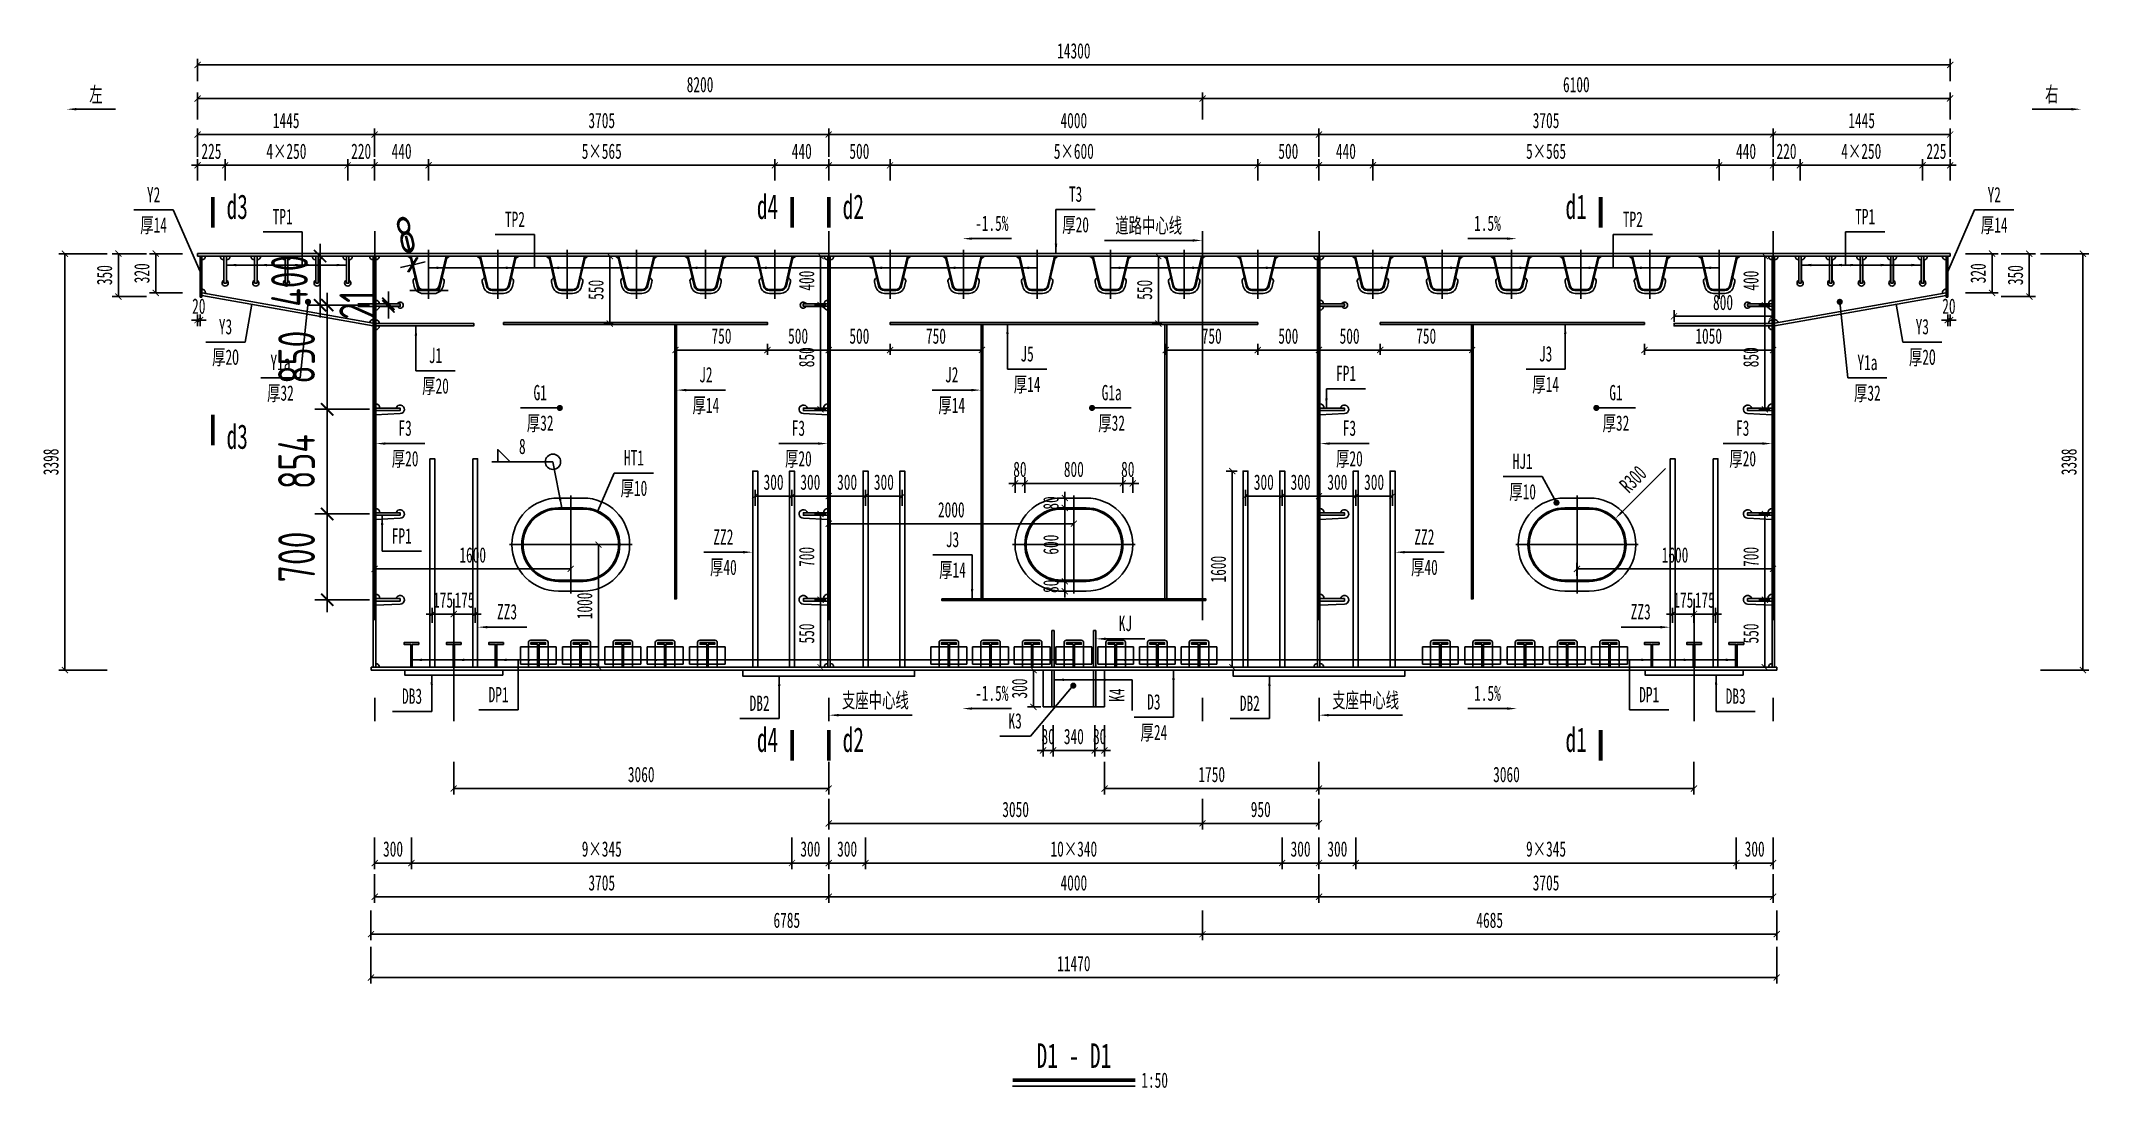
# Model space of a CAD drawing. Extents: x -149716 to 104715, y -26828 to 33500.
# Drawn here: x -37312 to -20601, y 3149 to 11693 of the extents above; entities that cross this region are included whole.
import ezdxf
from ezdxf.enums import TextEntityAlignment as Align

# ---------------------------------------------------------------- set-up
doc = ezdxf.new("R2010")
doc.units = 0
doc.header["$LTSCALE"] = 1000
doc.linetypes.add('CENTER', pattern=[50.8, 31.75, -6.35, 6.35, -6.35])
doc.linetypes.add('DASHED', pattern=[19.05, 12.7, -6.35])
doc.layers.get('0').update_dxf_attribs({"linetype": 'CONTINUOUS'})
doc.layers.get('Defpoints').update_dxf_attribs({"color": 250, "linetype": 'CONTINUOUS'})
doc.layers.add('01', color=1, linetype='CONTINUOUS', lineweight=25)
doc.layers.add('DIM', color=3, linetype='CONTINUOUS', lineweight=0)
for name, color, linetype in [('02', 2, 'CONTINUOUS'), ('03', 3, 'DASHED'), ('04', 4, 'CONTINUOUS'), ('06', 6, 'CENTER'), ('07', 7, 'CONTINUOUS')]:
    doc.layers.add(name, color=color, linetype=linetype)
doc.styles.add('TSSD_Dimension', font='tssdeng.shx', dxfattribs={"width": 0.7, "bigfont": 'hztxt.shx'})
doc.styles.add('仿宋', font='simfang.ttf', dxfattribs={"width": 0.64})
doc.dimstyles.new('1：50', dxfattribs={"dimscale": 50, "dimtxt": 2.5, "dimasz": 1, "dimexe": 1, "dimexo": 0, "dimgap": 1, "dimtad": 1, "dimdec": 1, "dimdsep": 46, "dimtxsty": '仿宋', "dimblk": 'ARCHTICK', "dimcen": 0, "dimclrd": 256, "dimclre": 256, "dimclrt": 256, "dimazin": 2, "dimtfac": 1, "dimtdec": 1, "dimtix": 1, "dimtmove": 2, "dimatfit": 3, "dimfxl": 1, "dimtvp": 0.8, "dimtolj": 1, "dimtzin": 0, "dimlwd": -1, "dimlwe": -1, "dimarcsym": 0})
doc.dimstyles.new('TSSD_100_100', dxfattribs={"dimtxt": 300, "dimasz": 100, "dimexe": 100, "dimexo": 250, "dimgap": 100, "dimtad": 1, "dimdec": 0, "dimzin": 0, "dimdsep": 46, "dimtxsty": 'TSSD_Dimension', "dimblk": 'ARCHTICK', "dimblk1": 'ARCHTICK', "dimblk2": 'ARCHTICK', "dimcen": 0, "dimdle": 100, "dimclrt": 7, "dimadec": 0, "dimazin": 0, "dimtfac": 1, "dimtdec": 0, "dimtix": 1, "dimtmove": 2, "dimatfit": 3, "dimfxl": 1, "dimtolj": 1, "dimtzin": 0, "dimarcsym": 0})

msp = doc.modelspace()

# ---------------------------------------------------------------- texts
at = {"layer": '07', "style": '仿宋', "width": 0.64}
for s, height, p in [('左', 125, (-36862.39957, 11260.70865)), ('右', 125, (-20904.74483, 11260.70865)), ('Y2', 125, (-36392.75611, 10438.74205)), ('d3', 200, (-35710.36467, 10343.10149)), ('d4', 200, (-31383.5722, 10343.10149)), ('d2', 200, (-30683.5722, 10343.10149)), ('T3', 125, (-28869.67055, 10441.57145)), ('d1', 200, (-24785.5036, 10343.10149)), ('Y2', 125, (-21374.3883, 10438.74205)), ('厚14', 125, (-36392.75611, 10188.74205)), ('TP1', 125, (-35339.72015, 10259.93334)), ('TP2', 125, (-33444.34854, 10237.34538)), ('-1.5%%%', 125, (-29553.67756, 10204.62555)), ('厚20', 125, (-28869.67055, 10191.57145)), ('道路中心线', 125, (-28273.5722, 10190.07988)), ('1.5%%%', 125, (-25509.21158, 10204.62555)), ('TP2', 125, (-24322.79587, 10237.34538)), ('TP1', 125, (-22427.42426, 10259.93334)), ('厚14', 125, (-21374.3883, 10188.74205)), ('Y3', 125, (-35805.95105, 9360.6081)), ('Y3', 125, (-21961.19336, 9360.6081)), ('J5', 125, (-29265.55104, 9138.89211)), ('J3', 125, (-25034.45229, 9138.89211)), ('厚2O', 125, (-35805.95105, 9110.6081)), ('Y1a', 125, (-35357.77826, 9068.14183)), ('J1', 125, (-34092.4203, 9125.89211)), ('J2', 125, (-31886.5722, 8968.79873)), ('J2', 125, (-29880.5722, 8968.79873)), ('FP1', 125, (-26662.99866, 8980.38117)), ('Y1a', 125, (-22409.36615, 9068.14183)), ('厚2O', 125, (-21961.19336, 9110.6081)), ('厚32', 125, (-35357.77826, 8818.14183)), ('厚20', 125, (-34092.4203, 8875.89211)), ('G1', 125, (-33238.31242, 8823.30089)), ('厚14', 125, (-29265.55104, 8888.89211)), ('G1a', 125, (-28575.66522, 8823.30089)), ('厚14', 125, (-25034.45229, 8888.89211)), ('G1', 125, (-24460.75075, 8823.30089)), ('厚32', 125, (-22409.36615, 8818.14183)), ('厚14', 125, (-31886.5722, 8718.79873)), ('厚14', 125, (-29880.5722, 8718.79873)), ('d3', 200, (-35710.36467, 8467.13054)), ('F3', 125, (-34340.5722, 8532.57475)), ('厚32', 125, (-33238.31242, 8573.30089)), ('F3', 125, (-31131.5722, 8532.57475)), ('厚32', 125, (-28575.66522, 8573.30089)), ('F3', 125, (-26635.5722, 8532.57475)), ('厚32', 125, (-24460.75075, 8573.30089)), ('F3', 125, (-23426.5722, 8532.57475)), ('厚20', 125, (-34340.5722, 8282.57475)), ('8', 125, (-33384.1489, 8384.22008)), ('厚20', 125, (-31131.5722, 8282.57475)), ('厚20', 125, (-26635.5722, 8282.57475)), ('厚20', 125, (-23426.5722, 8282.57475)), ('HT1', 125, (-32473.5417, 8291.619)), ('HJ1', 125, (-25222.22212, 8262.84158)), ('厚10', 125, (-32473.5417, 8041.619)), ('厚10', 125, (-25222.22212, 8012.84158)), ('FP1', 125, (-34367.99866, 7653.82)), ('ZZ2', 125, (-31743.5722, 7646.25189)), ('J3', 125, (-29874.09691, 7624.41108)), ('ZZ2', 125, (-26023.5722, 7646.25189)), ('厚40', 125, (-31743.5722, 7396.25189)), ('厚14', 125, (-29874.09691, 7374.41108)), ('厚40', 125, (-26023.5722, 7396.25189)), ('ZZ3', 125, (-33508.5722, 7034.53545)), ('ZZ3', 125, (-24258.5722, 7034.53545)), ('KJ', 125, (-28463.5722, 6939.25692)), ('DB3', 125, (-34283.49898, 6345.72642)), ('DP1', 125, (-33577.67132, 6359.2384)), ('DB2', 125, (-31448.07972, 6289.08806)), ('支座中心线', 125, (-30503.5722, 6316.47723)), ('-1.5%%%', 125, (-29553.67756, 6370.28032)), ('D3', 125, (-28231.01812, 6299.08806)), ('1.5%%%', 125, (-25509.21158, 6370.28032)), ('DP1', 125, (-24189.47309, 6359.2384)), ('DB3', 125, (-23483.64543, 6345.72642)), ('K3', 125, (-29363.17245, 6144.19783)), ('d4', 200, (-31383.5722, 5994.38024)), ('d2', 200, (-30683.5722, 5994.38024)), ('厚24', 125, (-28231.01812, 6049.08806)), ('d1', 200, (-24785.5036, 5994.38024)), ('D1 - D1', 200, (-28883.5722, 3413.80547))]:
    msp.add_text(s, height=height, dxfattribs=at).set_placement(p, align=Align.MIDDLE)
for s, rotation, p in [('R300', 45.000000001, (-24321.14043, 8116.82681)), ('K4', 90, (-28533.92542, 6355.33587)), ('DB2', 0.000000002, (-27448.07972, 6289.08806)), ('支座中心线', 0.000000002, (-26503.5722, 6316.47723))]:
    msp.add_text(s, height=125, rotation=rotation, dxfattribs=at).set_placement(p, align=Align.MIDDLE)
msp.add_text('1:50', height=125, dxfattribs=at).set_placement((-28333.5722, 3213.80547), align=Align.MIDDLE_LEFT)

# ---------------------------------------------------------------- blocks, each defined once
blk = doc.blocks.new('_ArchTick')
at = {"color": 0, "linetype": 'ByBlock', "const_width": 0.15}
blk.add_lwpolyline([(-0.5, -0.5), (0.5, 0.5)], dxfattribs=at)
blk = doc.blocks.new('*D304')
at = {"layer": '04', "transparency": 16777216}
for p, q in [((-28938, 7963), (-29008, 7963)), ((-28938, 7883), (-29008, 7883)), ((-28958, 7963), (-28958, 8013)), ((-28958, 7963), (-28958, 7883)), ((-28958, 7883), (-28958, 7833))]:
    blk.add_line(p, q, dxfattribs=at)
at = {"layer": 'Defpoints', "color": 0, "transparency": 16777216}
for p in [(-28958, 7883), (-28938, 7963), (-28938, 7883)]:
    blk.add_point(p, dxfattribs=at)
at = {"layer": '04', "transparency": 16777216, "xscale": 50, "yscale": 50, "zscale": 50}
for p, rotation in [((-28958, 7963), 270), ((-28958, 7883), 90)]:
    blk.add_blockref('_ArchTick', p, dxfattribs=dict(at, rotation=rotation))
at = {"layer": '04', "transparency": 16777216, "insert": (-29071, 7923), "char_height": 125, "attachment_point": 5, "rotation": 90, "style": '仿宋'}
blk.add_mtext('\\A1;80', dxfattribs=at)
blk = doc.blocks.new('*D305')
at = {"layer": '04', "transparency": 16777216}
for p, q in [((-28938, 7883), (-29008, 7883)), ((-28958, 7883), (-28958, 7283)), ((-28938, 7283), (-29008, 7283))]:
    blk.add_line(p, q, dxfattribs=at)
at = {"layer": 'Defpoints', "color": 0, "transparency": 16777216}
for p in [(-28938, 7883), (-28958, 7283), (-28938, 7283)]:
    blk.add_point(p, dxfattribs=at)
at = {"layer": '04', "transparency": 16777216, "xscale": 50, "yscale": 50, "zscale": 50}
for p, rotation in [((-28958, 7883), 90), ((-28958, 7283), 270)]:
    blk.add_blockref('_ArchTick', p, dxfattribs=dict(at, rotation=rotation))
at = {"layer": '04', "transparency": 16777216, "insert": (-29071, 7583), "char_height": 125, "attachment_point": 5, "rotation": 90, "style": '仿宋'}
blk.add_mtext('\\A1;600', dxfattribs=at)
blk = doc.blocks.new('*D306')
at = {"layer": '04', "transparency": 16777216}
for p, q in [((-28938, 7283), (-29008, 7283)), ((-28938, 7203), (-29008, 7203)), ((-28958, 7283), (-28958, 7333)), ((-28958, 7203), (-28958, 7283)), ((-28958, 7203), (-28958, 7153))]:
    blk.add_line(p, q, dxfattribs=at)
at = {"layer": 'Defpoints', "color": 0, "transparency": 16777216}
for p in [(-28958, 7283), (-28938, 7283), (-28938, 7203)]:
    blk.add_point(p, dxfattribs=at)
at = {"layer": '04', "transparency": 16777216, "xscale": 50, "yscale": 50, "zscale": 50}
for p, rotation in [((-28958, 7283), 270), ((-28958, 7203), 90)]:
    blk.add_blockref('_ArchTick', p, dxfattribs=dict(at, rotation=rotation))
at = {"layer": '04', "transparency": 16777216, "insert": (-29071, 7243), "char_height": 125, "attachment_point": 5, "rotation": 90, "style": '仿宋'}
blk.add_mtext('\\A1;80', dxfattribs=at)
blk = doc.blocks.new('*D307')
at = {"layer": '04', "transparency": 16777216}
for p, q in [((-29364, 8083), (-29414, 8083)), ((-29364, 8005), (-29364, 8133)), ((-29364, 8083), (-29284, 8083)), ((-29284, 8005), (-29284, 8133)), ((-29284, 8083), (-29234, 8083))]:
    blk.add_line(p, q, dxfattribs=at)
at = {"layer": 'Defpoints', "color": 0, "transparency": 16777216}
for p in [(-29284, 8083), (-29364, 8005), (-29284, 8005)]:
    blk.add_point(p, dxfattribs=at)
at = {"layer": '04', "transparency": 16777216, "xscale": 50, "yscale": 50, "zscale": 50}
blk.add_blockref('_ArchTick', (-29364, 8083), dxfattribs=at)
at = {"layer": '04', "transparency": 16777216, "xscale": 50, "yscale": 50, "zscale": 50, "rotation": 180}
blk.add_blockref('_ArchTick', (-29284, 8083), dxfattribs=at)
at = {"layer": '04', "transparency": 16777216, "insert": (-29324, 8197), "char_height": 125, "attachment_point": 5, "style": '仿宋'}
blk.add_mtext('\\A1;80', dxfattribs=at)
blk = doc.blocks.new('*D308')
at = {"layer": '04', "transparency": 16777216}
for p, q in [((-29284, 8005), (-29284, 8133)), ((-29284, 8083), (-28484, 8083)), ((-28484, 8005), (-28484, 8133))]:
    blk.add_line(p, q, dxfattribs=at)
at = {"layer": 'Defpoints', "color": 0, "transparency": 16777216}
for p in [(-28484, 8083), (-29284, 8005), (-28484, 8005)]:
    blk.add_point(p, dxfattribs=at)
at = {"layer": '04', "transparency": 16777216, "xscale": 50, "yscale": 50, "zscale": 50, "rotation": 180}
blk.add_blockref('_ArchTick', (-29284, 8083), dxfattribs=at)
at = {"layer": '04', "transparency": 16777216, "xscale": 50, "yscale": 50, "zscale": 50}
blk.add_blockref('_ArchTick', (-28484, 8083), dxfattribs=at)
at = {"layer": '04', "transparency": 16777216, "insert": (-28884, 8197), "char_height": 125, "attachment_point": 5, "style": '仿宋'}
blk.add_mtext('\\A1;800', dxfattribs=at)
blk = doc.blocks.new('*D309')
at = {"layer": '04', "transparency": 16777216}
for p, q in [((-28484, 8083), (-28534, 8083)), ((-28484, 8005), (-28484, 8133)), ((-28404, 8083), (-28484, 8083)), ((-28404, 8005), (-28404, 8133)), ((-28404, 8083), (-28354, 8083))]:
    blk.add_line(p, q, dxfattribs=at)
at = {"layer": 'Defpoints', "color": 0, "transparency": 16777216}
for p in [(-28484, 8083), (-28484, 8005), (-28404, 8005)]:
    blk.add_point(p, dxfattribs=at)
at = {"layer": '04', "transparency": 16777216, "xscale": 50, "yscale": 50, "zscale": 50}
blk.add_blockref('_ArchTick', (-28484, 8083), dxfattribs=at)
at = {"layer": '04', "transparency": 16777216, "xscale": 50, "yscale": 50, "zscale": 50, "rotation": 180}
blk.add_blockref('_ArchTick', (-28404, 8083), dxfattribs=at)
at = {"layer": '04', "transparency": 16777216, "insert": (-28444, 8197), "char_height": 125, "attachment_point": 5, "style": '仿宋'}
blk.add_mtext('\\A1;80', dxfattribs=at)
blk = doc.blocks.new('*D310')
at = {"layer": '04', "transparency": 16777216}
for p, q in [((-34589, 10747), (-34589, 10979)), ((-34589, 10929), (-30884, 10929)), ((-30884, 10747), (-30884, 10979))]:
    blk.add_line(p, q, dxfattribs=at)
at = {"layer": 'Defpoints', "color": 0, "transparency": 16777216}
for p in [(-30884, 10929), (-34589, 10747), (-30884, 10747)]:
    blk.add_point(p, dxfattribs=at)
at = {"layer": '04', "transparency": 16777216, "xscale": 50, "yscale": 50, "zscale": 50, "rotation": 180}
blk.add_blockref('_ArchTick', (-34589, 10929), dxfattribs=at)
at = {"layer": '04', "transparency": 16777216, "xscale": 50, "yscale": 50, "zscale": 50}
blk.add_blockref('_ArchTick', (-30884, 10929), dxfattribs=at)
at = {"layer": '04', "transparency": 16777216, "insert": (-32736, 11043), "char_height": 125, "attachment_point": 5, "style": '仿宋'}
blk.add_mtext('\\A1;3705', dxfattribs=at)
blk = doc.blocks.new('*D311')
at = {"layer": '04', "transparency": 16777216}
for p, q in [((-36034, 11364), (-36034, 11547)), ((-21734, 11364), (-21734, 11547)), ((-36034, 11497), (-21734, 11497))]:
    blk.add_line(p, q, dxfattribs=at)
at = {"layer": 'Defpoints', "color": 0, "transparency": 16777216}
for p in [(-36034, 11364), (-21734, 11497), (-21734, 11364)]:
    blk.add_point(p, dxfattribs=at)
at = {"layer": '04', "transparency": 16777216, "xscale": 50, "yscale": 50, "zscale": 50, "rotation": 180}
blk.add_blockref('_ArchTick', (-36034, 11497), dxfattribs=at)
at = {"layer": '04', "transparency": 16777216, "xscale": 50, "yscale": 50, "zscale": 50}
blk.add_blockref('_ArchTick', (-21734, 11497), dxfattribs=at)
at = {"layer": '04', "transparency": 16777216, "insert": (-28884, 11611), "char_height": 125, "attachment_point": 5, "style": '仿宋'}
blk.add_mtext('\\A1;14300', dxfattribs=at)
blk = doc.blocks.new('*D312')
at = {"layer": '04', "transparency": 16777216}
for p, q in [((-36034, 11051), (-36034, 11273)), ((-27834, 11223), (-36034, 11223)), ((-27834, 11051), (-27834, 11273))]:
    blk.add_line(p, q, dxfattribs=at)
at = {"layer": 'Defpoints', "color": 0, "transparency": 16777216}
for p in [(-36034, 11223), (-36034, 11051), (-27834, 11051)]:
    blk.add_point(p, dxfattribs=at)
at = {"layer": '04', "transparency": 16777216, "xscale": 50, "yscale": 50, "zscale": 50, "rotation": 180}
blk.add_blockref('_ArchTick', (-36034, 11223), dxfattribs=at)
at = {"layer": '04', "transparency": 16777216, "xscale": 50, "yscale": 50, "zscale": 50}
blk.add_blockref('_ArchTick', (-27834, 11223), dxfattribs=at)
at = {"layer": '04', "transparency": 16777216, "insert": (-31934, 11336), "char_height": 125, "attachment_point": 5, "style": '仿宋'}
blk.add_mtext('\\A1;8200', dxfattribs=at)
blk = doc.blocks.new('*D313')
at = {"layer": '04', "transparency": 16777216}
for p, q in [((-31324, 10554), (-31324, 10728)), ((-30884, 10554), (-30884, 10728)), ((-30884, 10678), (-31324, 10678))]:
    blk.add_line(p, q, dxfattribs=at)
at = {"layer": 'Defpoints', "color": 0, "transparency": 16777216}
for p in [(-31324, 10678), (-31324, 10554), (-30884, 10554)]:
    blk.add_point(p, dxfattribs=at)
at = {"layer": '04', "transparency": 16777216, "xscale": 50, "yscale": 50, "zscale": 50, "rotation": 180}
blk.add_blockref('_ArchTick', (-31324, 10678), dxfattribs=at)
at = {"layer": '04', "transparency": 16777216, "xscale": 50, "yscale": 50, "zscale": 50}
blk.add_blockref('_ArchTick', (-30884, 10678), dxfattribs=at)
at = {"layer": '04', "transparency": 16777216, "insert": (-31104, 10792), "char_height": 125, "attachment_point": 5, "style": '仿宋'}
blk.add_mtext('\\A1;440', dxfattribs=at)
blk = doc.blocks.new('*D314')
at = {"layer": '04', "transparency": 16777216}
for p, q in [((-34149, 10554), (-34149, 10728)), ((-31324, 10554), (-31324, 10728)), ((-31324, 10678), (-34149, 10678))]:
    blk.add_line(p, q, dxfattribs=at)
at = {"layer": 'Defpoints', "color": 0, "transparency": 16777216}
for p in [(-34149, 10678), (-34149, 10554), (-31324, 10554)]:
    blk.add_point(p, dxfattribs=at)
at = {"layer": '04', "transparency": 16777216, "xscale": 50, "yscale": 50, "zscale": 50, "rotation": 180}
blk.add_blockref('_ArchTick', (-34149, 10678), dxfattribs=at)
at = {"layer": '04', "transparency": 16777216, "xscale": 50, "yscale": 50, "zscale": 50}
blk.add_blockref('_ArchTick', (-31324, 10678), dxfattribs=at)
at = {"layer": '04', "transparency": 16777216, "insert": (-32736, 10792), "char_height": 125, "attachment_point": 5, "style": '仿宋'}
blk.add_mtext('\\A1;5×565', dxfattribs=at)
blk = doc.blocks.new('*D315')
at = {"layer": '04', "transparency": 16777216}
for p, q in [((-36450, 9957), (-36730, 9957)), ((-36680, 9957), (-36680, 9607)), ((-36450, 9607), (-36730, 9607))]:
    blk.add_line(p, q, dxfattribs=at)
at = {"layer": 'Defpoints', "color": 0, "transparency": 16777216}
for p in [(-36450, 9957), (-36680, 9607), (-36450, 9607)]:
    blk.add_point(p, dxfattribs=at)
at = {"layer": '04', "transparency": 16777216, "xscale": 50, "yscale": 50, "zscale": 50}
for p, rotation in [((-36680, 9957), 90), ((-36680, 9607), 270)]:
    blk.add_blockref('_ArchTick', p, dxfattribs=dict(at, rotation=rotation))
at = {"layer": '04', "transparency": 16777216, "insert": (-36793, 9782), "char_height": 125, "attachment_point": 5, "rotation": 90, "style": '仿宋'}
blk.add_mtext('\\A1;350', dxfattribs=at)
blk = doc.blocks.new('*D316')
at = {"layer": '04', "transparency": 16777216}
for p, q in [((-36157, 9957), (-36425, 9957)), ((-36375, 9957), (-36375, 9637)), ((-36157, 9637), (-36425, 9637))]:
    blk.add_line(p, q, dxfattribs=at)
at = {"layer": 'Defpoints', "color": 0, "transparency": 16777216}
for p in [(-36157, 9957), (-36375, 9637), (-36157, 9637)]:
    blk.add_point(p, dxfattribs=at)
at = {"layer": '04', "transparency": 16777216, "xscale": 50, "yscale": 50, "zscale": 50}
for p, rotation in [((-36375, 9957), 90), ((-36375, 9637), 270)]:
    blk.add_blockref('_ArchTick', p, dxfattribs=dict(at, rotation=rotation))
at = {"layer": '04', "transparency": 16777216, "insert": (-36488, 9797), "char_height": 125, "attachment_point": 5, "rotation": 90, "style": '仿宋'}
blk.add_mtext('\\A1;320', dxfattribs=at)
blk = doc.blocks.new('顶底板板肋带过焊孔')
at = {"layer": '01'}
blk.add_lwpolyline([(50530, 112160, 0.404482), (50559, 112130), (50559, 111963, 4.313631), (50581, 111963), (50581, 112130, 0.404482), (50610, 112160)], format="xyb", dxfattribs=at)
at = {"layer": '02'}
blk.add_lwpolyline([(50560, 112160), (50580, 112160), (50580, 111940), (50560, 111940)], close=True, dxfattribs=at)
blk = doc.blocks.new('U2加劲肋带过焊孔')
at = {"layer": '01'}
for p, q in [((48376, 137283), (48036, 137283)), ((48036, 137283), (48060, 137263)), ((48376, 137283), (48351, 137263)), ((48079, 137073), (48088, 137036)), ((48333, 137073), (48324, 137036)), ((48251, 136978), (48161, 136978))]:
    blk.add_line(p, q, dxfattribs=at)
for centre, radius, start, end in [((48103, 137079), 25, 103.0693, 193.0693), ((48161, 137053), 75, 193.0693, 270), ((48251, 137053), 75, 270, 346.9307), ((48309, 137079), 25, 346.9307, 76.9307)]:
    blk.add_arc(centre, radius, start, end, dxfattribs=at)
at = {"layer": '02'}
for points in [[(48056, 137283), (48112, 137040, 0.348876), (48159, 137003), (48253, 137003, 0.348876), (48300, 137040), (48356, 137283)], [(48064, 137283), (48120, 137042, 0.348876), (48159, 137011), (48253, 137011, 0.348876), (48292, 137042), (48348, 137283)]]:
    blk.add_lwpolyline(points, format="xyb", dxfattribs=at)
at = {"layer": '06', "ltscale": 0.1}
blk.add_line((48206, 137333), (48206, 136933), dxfattribs=at)
blk = doc.blocks.new('*D317')
at = {"layer": '04', "transparency": 16777216}
for p, q in [((-36771, 9957), (-37166, 9957)), ((-37116, 9957), (-37116, 6559)), ((-36771, 6559), (-37166, 6559))]:
    blk.add_line(p, q, dxfattribs=at)
at = {"layer": 'Defpoints', "color": 0, "transparency": 16777216}
for p in [(-36771, 9957), (-37116, 6559), (-36771, 6559)]:
    blk.add_point(p, dxfattribs=at)
at = {"layer": '04', "transparency": 16777216, "xscale": 50, "yscale": 50, "zscale": 50}
for p, rotation in [((-37116, 9957), 90), ((-37116, 6559), 270)]:
    blk.add_blockref('_ArchTick', p, dxfattribs=dict(at, rotation=rotation))
at = {"layer": '04', "transparency": 16777216, "insert": (-37230, 8258), "char_height": 125, "attachment_point": 5, "rotation": 90, "style": '仿宋'}
blk.add_mtext('\\A1;3398', dxfattribs=at)
blk = doc.blocks.new('板肋带过焊孔')
at = {"layer": '01'}
blk.add_line((50818, 161172), (50618, 161182), dxfattribs=at)
for centre, start, end in [((50818, 161227), 90, 180), ((50618, 161217), 16.6015, 270)]:
    blk.add_arc(centre, 35, start, end, dxfattribs=at)
at = {"layer": '02'}
blk.add_lwpolyline([(50818, 161227), (50618, 161227), (50618, 161207), (50818, 161207)], close=True, dxfattribs=at)
blk = doc.blocks.new('底板T肋带过焊孔')
at = {"layer": '01'}
for p, q in [((46863, 157753), (46743, 157753)), ((46797, 157698), (46657, 157698)), ((46657, 157558), (46657, 157698)), ((46723, 157698), (46723, 157733)), ((46949, 157698), (46809, 157698)), ((46883, 157698), (46883, 157733)), ((46949, 157558), (46949, 157698)), ((46797, 157558), (46657, 157558)), ((46723, 157533), (46723, 157558)), ((46949, 157558), (46809, 157558)), ((46883, 157533), (46883, 157558))]:
    blk.add_line(p, q, dxfattribs=at)
for centre, start, end in [((46743, 157733), 90, 180), ((46863, 157733), 0, 90)]:
    blk.add_arc(centre, 20, start, end, dxfattribs=at)
at = {"layer": '02'}
blk.add_lwpolyline([(46809, 157533), (46797, 157533), (46797, 157719), (46743, 157719), (46743, 157733), (46863, 157733), (46863, 157719), (46809, 157719)], close=True, dxfattribs=at)
at = {"layer": '03', "ltscale": 0.1}
for p, q in [((46723, 157558), (46723, 157698)), ((46883, 157558), (46883, 157698))]:
    blk.add_line(p, q, dxfattribs=at)
blk = doc.blocks.new('*D318')
at = {"layer": '04', "transparency": 16777216}
for p, q in [((-34589, 10554), (-34589, 10728)), ((-34149, 10554), (-34149, 10728)), ((-34589, 10678), (-34149, 10678))]:
    blk.add_line(p, q, dxfattribs=at)
at = {"layer": 'Defpoints', "color": 0, "transparency": 16777216}
for p in [(-34589, 10554), (-34149, 10678), (-34149, 10554)]:
    blk.add_point(p, dxfattribs=at)
at = {"layer": '04', "transparency": 16777216, "xscale": 50, "yscale": 50, "zscale": 50, "rotation": 180}
blk.add_blockref('_ArchTick', (-34589, 10678), dxfattribs=at)
at = {"layer": '04', "transparency": 16777216, "xscale": 50, "yscale": 50, "zscale": 50}
blk.add_blockref('_ArchTick', (-34149, 10678), dxfattribs=at)
at = {"layer": '04', "transparency": 16777216, "insert": (-34369, 10792), "char_height": 125, "attachment_point": 5, "style": '仿宋'}
blk.add_mtext('\\A1;440', dxfattribs=at)
blk = doc.blocks.new('*D319')
at = {"layer": '04', "transparency": 16777216}
for p, q in [((-27834, 11051), (-27834, 11273)), ((-27834, 11223), (-21734, 11223)), ((-21734, 11051), (-21734, 11273))]:
    blk.add_line(p, q, dxfattribs=at)
at = {"layer": 'Defpoints', "color": 0, "transparency": 16777216}
for p in [(-21734, 11223), (-27834, 11051), (-21734, 11051)]:
    blk.add_point(p, dxfattribs=at)
at = {"layer": '04', "transparency": 16777216, "xscale": 50, "yscale": 50, "zscale": 50, "rotation": 180}
blk.add_blockref('_ArchTick', (-27834, 11223), dxfattribs=at)
at = {"layer": '04', "transparency": 16777216, "xscale": 50, "yscale": 50, "zscale": 50}
blk.add_blockref('_ArchTick', (-21734, 11223), dxfattribs=at)
at = {"layer": '04', "transparency": 16777216, "insert": (-24784, 11336), "char_height": 125, "attachment_point": 5, "style": '仿宋'}
blk.add_mtext('\\A1;6100', dxfattribs=at)
blk = doc.blocks.new('*D320')
at = {"layer": '04', "transparency": 16777216}
for p, q in [((-34809, 10554), (-34809, 10728)), ((-34589, 10554), (-34589, 10728)), ((-34809, 10678), (-34859, 10678)), ((-34589, 10678), (-34809, 10678)), ((-34589, 10678), (-34539, 10678))]:
    blk.add_line(p, q, dxfattribs=at)
at = {"layer": 'Defpoints', "color": 0, "transparency": 16777216}
for p in [(-34809, 10678), (-34809, 10554), (-34589, 10554)]:
    blk.add_point(p, dxfattribs=at)
at = {"layer": '04', "transparency": 16777216, "xscale": 50, "yscale": 50, "zscale": 50}
blk.add_blockref('_ArchTick', (-34809, 10678), dxfattribs=at)
at = {"layer": '04', "transparency": 16777216, "xscale": 50, "yscale": 50, "zscale": 50, "rotation": 180}
blk.add_blockref('_ArchTick', (-34589, 10678), dxfattribs=at)
at = {"layer": '04', "transparency": 16777216, "insert": (-34699, 10792), "char_height": 125, "attachment_point": 5, "style": '仿宋'}
blk.add_mtext('\\A1;220', dxfattribs=at)
blk = doc.blocks.new('*D321')
at = {"layer": '04', "transparency": 16777216}
for p, q in [((-35809, 10554), (-35809, 10728)), ((-34809, 10554), (-34809, 10728)), ((-34809, 10678), (-35809, 10678))]:
    blk.add_line(p, q, dxfattribs=at)
at = {"layer": 'Defpoints', "color": 0, "transparency": 16777216}
for p in [(-35809, 10678), (-35809, 10554), (-34809, 10554)]:
    blk.add_point(p, dxfattribs=at)
at = {"layer": '04', "transparency": 16777216, "xscale": 50, "yscale": 50, "zscale": 50, "rotation": 180}
blk.add_blockref('_ArchTick', (-35809, 10678), dxfattribs=at)
at = {"layer": '04', "transparency": 16777216, "xscale": 50, "yscale": 50, "zscale": 50}
blk.add_blockref('_ArchTick', (-34809, 10678), dxfattribs=at)
at = {"layer": '04', "transparency": 16777216, "insert": (-35309, 10792), "char_height": 125, "attachment_point": 5, "style": '仿宋'}
blk.add_mtext('\\A1;4×250', dxfattribs=at)
blk = doc.blocks.new('*D322')
at = {"layer": '04', "transparency": 16777216}
for p, q in [((-36034, 10554), (-36034, 10728)), ((-35809, 10554), (-35809, 10728)), ((-36034, 10678), (-36084, 10678)), ((-35809, 10678), (-36034, 10678)), ((-35809, 10678), (-35759, 10678))]:
    blk.add_line(p, q, dxfattribs=at)
at = {"layer": 'Defpoints', "color": 0, "transparency": 16777216}
for p in [(-36034, 10678), (-36034, 10554), (-35809, 10554)]:
    blk.add_point(p, dxfattribs=at)
at = {"layer": '04', "transparency": 16777216, "xscale": 50, "yscale": 50, "zscale": 50}
blk.add_blockref('_ArchTick', (-36034, 10678), dxfattribs=at)
at = {"layer": '04', "transparency": 16777216, "xscale": 50, "yscale": 50, "zscale": 50, "rotation": 180}
blk.add_blockref('_ArchTick', (-35809, 10678), dxfattribs=at)
at = {"layer": '04', "transparency": 16777216, "insert": (-35921, 10792), "char_height": 125, "attachment_point": 5, "style": '仿宋'}
blk.add_mtext('\\A1;225', dxfattribs=at)
blk = doc.blocks.new('*D323')
at = {"layer": '04', "transparency": 16777216}
for p, q in [((-36034, 10747), (-36034, 10979)), ((-34589, 10929), (-36034, 10929)), ((-34589, 10747), (-34589, 10979))]:
    blk.add_line(p, q, dxfattribs=at)
at = {"layer": 'Defpoints', "color": 0, "transparency": 16777216}
for p in [(-36034, 10929), (-36034, 10747), (-34589, 10747)]:
    blk.add_point(p, dxfattribs=at)
at = {"layer": '04', "transparency": 16777216, "xscale": 50, "yscale": 50, "zscale": 50, "rotation": 180}
blk.add_blockref('_ArchTick', (-36034, 10929), dxfattribs=at)
at = {"layer": '04', "transparency": 16777216, "xscale": 50, "yscale": 50, "zscale": 50}
blk.add_blockref('_ArchTick', (-34589, 10929), dxfattribs=at)
at = {"layer": '04', "transparency": 16777216, "insert": (-35311, 11043), "char_height": 125, "attachment_point": 5, "style": '仿宋'}
blk.add_mtext('\\A1;1445', dxfattribs=at)
blk = doc.blocks.new('*D324')
at = {"layer": '04', "transparency": 16777216}
for p, q in [((-30909, 9937), (-31001, 9937)), ((-30951, 9937), (-30951, 9537)), ((-30909, 9537), (-31001, 9537))]:
    blk.add_line(p, q, dxfattribs=at)
at = {"layer": 'Defpoints', "color": 0, "transparency": 16777216}
for p in [(-30909, 9937), (-30951, 9537), (-30909, 9537)]:
    blk.add_point(p, dxfattribs=at)
at = {"layer": '04', "transparency": 16777216, "xscale": 50, "yscale": 50, "zscale": 50}
for p, rotation in [((-30951, 9937), 90), ((-30951, 9537), 270)]:
    blk.add_blockref('_ArchTick', p, dxfattribs=dict(at, rotation=rotation))
at = {"layer": '04', "transparency": 16777216, "insert": (-31064, 9737), "char_height": 125, "attachment_point": 5, "rotation": 90, "style": '仿宋'}
blk.add_mtext('\\A1;400', dxfattribs=at)
blk = doc.blocks.new('*D325')
at = {"layer": '04', "transparency": 16777216}
for p, q in [((-30909, 9537), (-31001, 9537)), ((-30951, 9537), (-30951, 8687)), ((-30909, 8687), (-31001, 8687))]:
    blk.add_line(p, q, dxfattribs=at)
at = {"layer": 'Defpoints', "color": 0, "transparency": 16777216}
for p in [(-30909, 9537), (-30951, 8687), (-30909, 8687)]:
    blk.add_point(p, dxfattribs=at)
at = {"layer": '04', "transparency": 16777216, "xscale": 50, "yscale": 50, "zscale": 50}
for p, rotation in [((-30951, 9537), 90), ((-30951, 8687), 270)]:
    blk.add_blockref('_ArchTick', p, dxfattribs=dict(at, rotation=rotation))
at = {"layer": '04', "transparency": 16777216, "insert": (-31064, 9112), "char_height": 125, "attachment_point": 5, "rotation": 90, "style": '仿宋'}
blk.add_mtext('\\A1;850', dxfattribs=at)
blk = doc.blocks.new('*D326')
at = {"layer": '04', "transparency": 16777216}
for p, q in [((-30909, 7133), (-31001, 7133)), ((-30951, 7133), (-30951, 6583)), ((-30909, 6583), (-31001, 6583))]:
    blk.add_line(p, q, dxfattribs=at)
at = {"layer": 'Defpoints', "color": 0, "transparency": 16777216}
for p in [(-30909, 7133), (-30951, 6583), (-30909, 6583)]:
    blk.add_point(p, dxfattribs=at)
at = {"layer": '04', "transparency": 16777216, "xscale": 50, "yscale": 50, "zscale": 50}
for p, rotation in [((-30951, 7133), 90), ((-30951, 6583), 270)]:
    blk.add_blockref('_ArchTick', p, dxfattribs=dict(at, rotation=rotation))
at = {"layer": '04', "transparency": 16777216, "insert": (-31064, 6858), "char_height": 125, "attachment_point": 5, "rotation": 90, "style": '仿宋'}
blk.add_mtext('\\A1;550', dxfattribs=at)
blk = doc.blocks.new('*D327')
at = {"layer": '04', "transparency": 16777216}
for p, q in [((-30909, 7833), (-31001, 7833)), ((-30951, 7133), (-30951, 7833)), ((-30909, 7133), (-31001, 7133))]:
    blk.add_line(p, q, dxfattribs=at)
at = {"layer": 'Defpoints', "color": 0, "transparency": 16777216}
for p in [(-30951, 7833), (-30909, 7833), (-30909, 7133)]:
    blk.add_point(p, dxfattribs=at)
at = {"layer": '04', "transparency": 16777216, "xscale": 50, "yscale": 50, "zscale": 50}
for p, rotation in [((-30951, 7833), 90), ((-30951, 7133), 270)]:
    blk.add_blockref('_ArchTick', p, dxfattribs=dict(at, rotation=rotation))
at = {"layer": '04', "transparency": 16777216, "insert": (-31064, 7483), "char_height": 125, "attachment_point": 5, "rotation": 90, "style": '仿宋'}
blk.add_mtext('\\A1;700', dxfattribs=at)
blk = doc.blocks.new('*D328')
at = {"layer": '04', "transparency": 16777216}
for p, q in [((-26884, 10747), (-26884, 10979)), ((-23179, 10929), (-26884, 10929)), ((-23179, 10747), (-23179, 10979))]:
    blk.add_line(p, q, dxfattribs=at)
at = {"layer": 'Defpoints', "color": 0, "transparency": 16777216}
for p in [(-26884, 10929), (-26884, 10747), (-23179, 10747)]:
    blk.add_point(p, dxfattribs=at)
at = {"layer": '04', "transparency": 16777216, "xscale": 50, "yscale": 50, "zscale": 50, "rotation": 180}
blk.add_blockref('_ArchTick', (-26884, 10929), dxfattribs=at)
at = {"layer": '04', "transparency": 16777216, "xscale": 50, "yscale": 50, "zscale": 50}
blk.add_blockref('_ArchTick', (-23179, 10929), dxfattribs=at)
at = {"layer": '04', "transparency": 16777216, "insert": (-25031, 11043), "char_height": 125, "attachment_point": 5, "style": '仿宋'}
blk.add_mtext('\\A1;3705', dxfattribs=at)
blk = doc.blocks.new('*D329')
at = {"layer": '04', "transparency": 16777216}
for p, q in [((-26884, 10554), (-26884, 10728)), ((-26444, 10554), (-26444, 10728)), ((-26884, 10678), (-26444, 10678))]:
    blk.add_line(p, q, dxfattribs=at)
at = {"layer": 'Defpoints', "color": 0, "transparency": 16777216}
for p in [(-26884, 10554), (-26444, 10678), (-26444, 10554)]:
    blk.add_point(p, dxfattribs=at)
at = {"layer": '04', "transparency": 16777216, "xscale": 50, "yscale": 50, "zscale": 50, "rotation": 180}
blk.add_blockref('_ArchTick', (-26884, 10678), dxfattribs=at)
at = {"layer": '04', "transparency": 16777216, "xscale": 50, "yscale": 50, "zscale": 50}
blk.add_blockref('_ArchTick', (-26444, 10678), dxfattribs=at)
at = {"layer": '04', "transparency": 16777216, "insert": (-26664, 10792), "char_height": 125, "attachment_point": 5, "style": '仿宋'}
blk.add_mtext('\\A1;440', dxfattribs=at)
blk = doc.blocks.new('*D330')
at = {"layer": '04', "transparency": 16777216}
for p, q in [((-26444, 10554), (-26444, 10728)), ((-23619, 10554), (-23619, 10728)), ((-26444, 10678), (-23619, 10678))]:
    blk.add_line(p, q, dxfattribs=at)
at = {"layer": 'Defpoints', "color": 0, "transparency": 16777216}
for p in [(-26444, 10554), (-23619, 10678), (-23619, 10554)]:
    blk.add_point(p, dxfattribs=at)
at = {"layer": '04', "transparency": 16777216, "xscale": 50, "yscale": 50, "zscale": 50, "rotation": 180}
blk.add_blockref('_ArchTick', (-26444, 10678), dxfattribs=at)
at = {"layer": '04', "transparency": 16777216, "xscale": 50, "yscale": 50, "zscale": 50}
blk.add_blockref('_ArchTick', (-23619, 10678), dxfattribs=at)
at = {"layer": '04', "transparency": 16777216, "insert": (-25031, 10792), "char_height": 125, "attachment_point": 5, "style": '仿宋'}
blk.add_mtext('\\A1;5×565', dxfattribs=at)
blk = doc.blocks.new('*D331')
at = {"layer": '04', "transparency": 16777216}
for p, q in [((-23619, 10554), (-23619, 10728)), ((-23179, 10554), (-23179, 10728)), ((-23179, 10678), (-23619, 10678))]:
    blk.add_line(p, q, dxfattribs=at)
at = {"layer": 'Defpoints', "color": 0, "transparency": 16777216}
for p in [(-23619, 10678), (-23619, 10554), (-23179, 10554)]:
    blk.add_point(p, dxfattribs=at)
at = {"layer": '04', "transparency": 16777216, "xscale": 50, "yscale": 50, "zscale": 50, "rotation": 180}
blk.add_blockref('_ArchTick', (-23619, 10678), dxfattribs=at)
at = {"layer": '04', "transparency": 16777216, "xscale": 50, "yscale": 50, "zscale": 50}
blk.add_blockref('_ArchTick', (-23179, 10678), dxfattribs=at)
at = {"layer": '04', "transparency": 16777216, "insert": (-23399, 10792), "char_height": 125, "attachment_point": 5, "style": '仿宋'}
blk.add_mtext('\\A1;440', dxfattribs=at)
blk = doc.blocks.new('*D332')
at = {"layer": '04', "transparency": 16777216}
for p, q in [((-23179, 10554), (-23179, 10728)), ((-22959, 10554), (-22959, 10728)), ((-23179, 10678), (-23229, 10678)), ((-23179, 10678), (-22959, 10678)), ((-22959, 10678), (-22909, 10678))]:
    blk.add_line(p, q, dxfattribs=at)
at = {"layer": 'Defpoints', "color": 0, "transparency": 16777216}
for p in [(-23179, 10554), (-22959, 10678), (-22959, 10554)]:
    blk.add_point(p, dxfattribs=at)
at = {"layer": '04', "transparency": 16777216, "xscale": 50, "yscale": 50, "zscale": 50}
blk.add_blockref('_ArchTick', (-23179, 10678), dxfattribs=at)
at = {"layer": '04', "transparency": 16777216, "xscale": 50, "yscale": 50, "zscale": 50, "rotation": 180}
blk.add_blockref('_ArchTick', (-22959, 10678), dxfattribs=at)
at = {"layer": '04', "transparency": 16777216, "insert": (-23069, 10792), "char_height": 125, "attachment_point": 5, "style": '仿宋'}
blk.add_mtext('\\A1;220', dxfattribs=at)
blk = doc.blocks.new('*D333')
at = {"layer": '04', "transparency": 16777216}
for p, q in [((-22959, 10554), (-22959, 10728)), ((-21959, 10554), (-21959, 10728)), ((-22959, 10678), (-21959, 10678))]:
    blk.add_line(p, q, dxfattribs=at)
at = {"layer": 'Defpoints', "color": 0, "transparency": 16777216}
for p in [(-22959, 10554), (-21959, 10678), (-21959, 10554)]:
    blk.add_point(p, dxfattribs=at)
at = {"layer": '04', "transparency": 16777216, "xscale": 50, "yscale": 50, "zscale": 50, "rotation": 180}
blk.add_blockref('_ArchTick', (-22959, 10678), dxfattribs=at)
at = {"layer": '04', "transparency": 16777216, "xscale": 50, "yscale": 50, "zscale": 50}
blk.add_blockref('_ArchTick', (-21959, 10678), dxfattribs=at)
at = {"layer": '04', "transparency": 16777216, "insert": (-22459, 10792), "char_height": 125, "attachment_point": 5, "style": '仿宋'}
blk.add_mtext('\\A1;4×250', dxfattribs=at)
blk = doc.blocks.new('*D334')
at = {"layer": '04', "transparency": 16777216}
for p, q in [((-21959, 10554), (-21959, 10728)), ((-21734, 10554), (-21734, 10728)), ((-21959, 10678), (-22009, 10678)), ((-21959, 10678), (-21734, 10678)), ((-21734, 10678), (-21684, 10678))]:
    blk.add_line(p, q, dxfattribs=at)
at = {"layer": 'Defpoints', "color": 0, "transparency": 16777216}
for p in [(-21959, 10554), (-21734, 10678), (-21734, 10554)]:
    blk.add_point(p, dxfattribs=at)
at = {"layer": '04', "transparency": 16777216, "xscale": 50, "yscale": 50, "zscale": 50}
blk.add_blockref('_ArchTick', (-21959, 10678), dxfattribs=at)
at = {"layer": '04', "transparency": 16777216, "xscale": 50, "yscale": 50, "zscale": 50, "rotation": 180}
blk.add_blockref('_ArchTick', (-21734, 10678), dxfattribs=at)
at = {"layer": '04', "transparency": 16777216, "insert": (-21846, 10792), "char_height": 125, "attachment_point": 5, "style": '仿宋'}
blk.add_mtext('\\A1;225', dxfattribs=at)
blk = doc.blocks.new('*D335')
at = {"layer": '04', "transparency": 16777216}
for p, q in [((-23179, 10747), (-23179, 10979)), ((-23179, 10929), (-21734, 10929)), ((-21734, 10747), (-21734, 10979))]:
    blk.add_line(p, q, dxfattribs=at)
at = {"layer": 'Defpoints', "color": 0, "transparency": 16777216}
for p in [(-21734, 10929), (-23179, 10747), (-21734, 10747)]:
    blk.add_point(p, dxfattribs=at)
at = {"layer": '04', "transparency": 16777216, "xscale": 50, "yscale": 50, "zscale": 50, "rotation": 180}
blk.add_blockref('_ArchTick', (-23179, 10929), dxfattribs=at)
at = {"layer": '04', "transparency": 16777216, "xscale": 50, "yscale": 50, "zscale": 50}
blk.add_blockref('_ArchTick', (-21734, 10929), dxfattribs=at)
at = {"layer": '04', "transparency": 16777216, "insert": (-22456, 11043), "char_height": 125, "attachment_point": 5, "style": '仿宋'}
blk.add_mtext('\\A1;1445', dxfattribs=at)
blk = doc.blocks.new('*D336')
at = {"layer": '04', "transparency": 16777216}
for p, q in [((-30884, 10554), (-30884, 10728)), ((-30384, 10554), (-30384, 10728)), ((-30884, 10678), (-30384, 10678))]:
    blk.add_line(p, q, dxfattribs=at)
at = {"layer": 'Defpoints', "color": 0, "transparency": 16777216}
for p in [(-30884, 10554), (-30384, 10678), (-30384, 10554)]:
    blk.add_point(p, dxfattribs=at)
at = {"layer": '04', "transparency": 16777216, "xscale": 50, "yscale": 50, "zscale": 50, "rotation": 180}
blk.add_blockref('_ArchTick', (-30884, 10678), dxfattribs=at)
at = {"layer": '04', "transparency": 16777216, "xscale": 50, "yscale": 50, "zscale": 50}
blk.add_blockref('_ArchTick', (-30384, 10678), dxfattribs=at)
at = {"layer": '04', "transparency": 16777216, "insert": (-30634, 10792), "char_height": 125, "attachment_point": 5, "style": '仿宋'}
blk.add_mtext('\\A1;500', dxfattribs=at)
blk = doc.blocks.new('*D337')
at = {"layer": '04', "transparency": 16777216}
for p, q in [((-30384, 10554), (-30384, 10728)), ((-27384, 10554), (-27384, 10728)), ((-30384, 10678), (-27384, 10678))]:
    blk.add_line(p, q, dxfattribs=at)
at = {"layer": 'Defpoints', "color": 0, "transparency": 16777216}
for p in [(-30384, 10554), (-27384, 10678), (-27384, 10554)]:
    blk.add_point(p, dxfattribs=at)
at = {"layer": '04', "transparency": 16777216, "xscale": 50, "yscale": 50, "zscale": 50, "rotation": 180}
blk.add_blockref('_ArchTick', (-30384, 10678), dxfattribs=at)
at = {"layer": '04', "transparency": 16777216, "xscale": 50, "yscale": 50, "zscale": 50}
blk.add_blockref('_ArchTick', (-27384, 10678), dxfattribs=at)
at = {"layer": '04', "transparency": 16777216, "insert": (-28884, 10792), "char_height": 125, "attachment_point": 5, "style": '仿宋'}
blk.add_mtext('\\A1;5×600', dxfattribs=at)
blk = doc.blocks.new('*D338')
at = {"layer": '04', "transparency": 16777216}
for p, q in [((-30884, 10747), (-30884, 10979)), ((-30884, 10929), (-26884, 10929)), ((-26884, 10747), (-26884, 10979))]:
    blk.add_line(p, q, dxfattribs=at)
at = {"layer": 'Defpoints', "color": 0, "transparency": 16777216}
for p in [(-26884, 10929), (-30884, 10747), (-26884, 10747)]:
    blk.add_point(p, dxfattribs=at)
at = {"layer": '04', "transparency": 16777216, "xscale": 50, "yscale": 50, "zscale": 50, "rotation": 180}
blk.add_blockref('_ArchTick', (-30884, 10929), dxfattribs=at)
at = {"layer": '04', "transparency": 16777216, "xscale": 50, "yscale": 50, "zscale": 50}
blk.add_blockref('_ArchTick', (-26884, 10929), dxfattribs=at)
at = {"layer": '04', "transparency": 16777216, "insert": (-28884, 11043), "char_height": 125, "attachment_point": 5, "style": '仿宋'}
blk.add_mtext('\\A1;4000', dxfattribs=at)
blk = doc.blocks.new('*D339')
at = {"layer": '04', "transparency": 16777216}
for p, q in [((-27384, 10554), (-27384, 10728)), ((-26884, 10554), (-26884, 10728)), ((-26884, 10678), (-27384, 10678))]:
    blk.add_line(p, q, dxfattribs=at)
at = {"layer": 'Defpoints', "color": 0, "transparency": 16777216}
for p in [(-27384, 10678), (-27384, 10554), (-26884, 10554)]:
    blk.add_point(p, dxfattribs=at)
at = {"layer": '04', "transparency": 16777216, "xscale": 50, "yscale": 50, "zscale": 50, "rotation": 180}
blk.add_blockref('_ArchTick', (-27384, 10678), dxfattribs=at)
at = {"layer": '04', "transparency": 16777216, "xscale": 50, "yscale": 50, "zscale": 50}
blk.add_blockref('_ArchTick', (-26884, 10678), dxfattribs=at)
at = {"layer": '04', "transparency": 16777216, "insert": (-27134, 10792), "char_height": 125, "attachment_point": 5, "style": '仿宋'}
blk.add_mtext('\\A1;500', dxfattribs=at)
blk = doc.blocks.new('*D340')
at = {"layer": '04', "transparency": 16777216}
for p, q in [((-21318, 9957), (-21038, 9957)), ((-21088, 9957), (-21088, 9607)), ((-21318, 9607), (-21038, 9607))]:
    blk.add_line(p, q, dxfattribs=at)
at = {"layer": 'Defpoints', "color": 0, "transparency": 16777216}
for p in [(-21318, 9957), (-21318, 9607), (-21088, 9607)]:
    blk.add_point(p, dxfattribs=at)
at = {"layer": '04', "transparency": 16777216, "xscale": 50, "yscale": 50, "zscale": 50}
for p, rotation in [((-21088, 9957), 90), ((-21088, 9607), 270)]:
    blk.add_blockref('_ArchTick', p, dxfattribs=dict(at, rotation=rotation))
at = {"layer": '04', "transparency": 16777216, "insert": (-21201, 9782), "char_height": 125, "attachment_point": 5, "rotation": 90, "style": '仿宋'}
blk.add_mtext('\\A1;350', dxfattribs=at)
blk = doc.blocks.new('*D341')
at = {"layer": '04', "transparency": 16777216}
for p, q in [((-21610, 9957), (-21342, 9957)), ((-21392, 9957), (-21392, 9637)), ((-21610, 9637), (-21342, 9637))]:
    blk.add_line(p, q, dxfattribs=at)
at = {"layer": 'Defpoints', "color": 0, "transparency": 16777216}
for p in [(-21610, 9957), (-21610, 9637), (-21392, 9637)]:
    blk.add_point(p, dxfattribs=at)
at = {"layer": '04', "transparency": 16777216, "xscale": 50, "yscale": 50, "zscale": 50}
for p, rotation in [((-21392, 9957), 90), ((-21392, 9637), 270)]:
    blk.add_blockref('_ArchTick', p, dxfattribs=dict(at, rotation=rotation))
at = {"layer": '04', "transparency": 16777216, "insert": (-21505, 9797), "char_height": 125, "attachment_point": 5, "rotation": 90, "style": '仿宋'}
blk.add_mtext('\\A1;320', dxfattribs=at)
blk = doc.blocks.new('*D342')
at = {"layer": '04', "transparency": 16777216}
for p, q in [((-20997, 9957), (-20601, 9957)), ((-20651, 9957), (-20651, 6559)), ((-20997, 6559), (-20601, 6559))]:
    blk.add_line(p, q, dxfattribs=at)
at = {"layer": 'Defpoints', "color": 0, "transparency": 16777216}
for p in [(-20997, 9957), (-20997, 6559), (-20651, 6559)]:
    blk.add_point(p, dxfattribs=at)
at = {"layer": '04', "transparency": 16777216, "xscale": 50, "yscale": 50, "zscale": 50}
for p, rotation in [((-20651, 9957), 90), ((-20651, 6559), 270)]:
    blk.add_blockref('_ArchTick', p, dxfattribs=dict(at, rotation=rotation))
at = {"layer": '04', "transparency": 16777216, "insert": (-20764, 8258), "char_height": 125, "attachment_point": 5, "rotation": 90, "style": '仿宋'}
blk.add_mtext('\\A1;3398', dxfattribs=at)
blk = doc.blocks.new('*D343')
at = {"layer": '04', "transparency": 16777216}
for p, q in [((-23204, 9937), (-23296, 9937)), ((-23246, 9937), (-23246, 9537)), ((-23204, 9537), (-23296, 9537))]:
    blk.add_line(p, q, dxfattribs=at)
at = {"layer": 'Defpoints', "color": 0, "transparency": 16777216}
for p in [(-23204, 9937), (-23246, 9537), (-23204, 9537)]:
    blk.add_point(p, dxfattribs=at)
at = {"layer": '04', "transparency": 16777216, "xscale": 50, "yscale": 50, "zscale": 50}
for p, rotation in [((-23246, 9937), 90), ((-23246, 9537), 270)]:
    blk.add_blockref('_ArchTick', p, dxfattribs=dict(at, rotation=rotation))
at = {"layer": '04', "transparency": 16777216, "insert": (-23359, 9737), "char_height": 125, "attachment_point": 5, "rotation": 90, "style": '仿宋'}
blk.add_mtext('\\A1;400', dxfattribs=at)
blk = doc.blocks.new('*D344')
at = {"layer": '04', "transparency": 16777216}
for p, q in [((-23204, 9537), (-23296, 9537)), ((-23246, 9537), (-23246, 8687)), ((-23204, 8687), (-23296, 8687))]:
    blk.add_line(p, q, dxfattribs=at)
at = {"layer": 'Defpoints', "color": 0, "transparency": 16777216}
for p in [(-23204, 9537), (-23246, 8687), (-23204, 8687)]:
    blk.add_point(p, dxfattribs=at)
at = {"layer": '04', "transparency": 16777216, "xscale": 50, "yscale": 50, "zscale": 50}
for p, rotation in [((-23246, 9537), 90), ((-23246, 8687), 270)]:
    blk.add_blockref('_ArchTick', p, dxfattribs=dict(at, rotation=rotation))
at = {"layer": '04', "transparency": 16777216, "insert": (-23359, 9112), "char_height": 125, "attachment_point": 5, "rotation": 90, "style": '仿宋'}
blk.add_mtext('\\A1;850', dxfattribs=at)
blk = doc.blocks.new('*D345')
at = {"layer": '04', "transparency": 16777216}
for p, q in [((-23204, 7133), (-23296, 7133)), ((-23246, 7133), (-23246, 6583)), ((-23204, 6583), (-23296, 6583))]:
    blk.add_line(p, q, dxfattribs=at)
at = {"layer": 'Defpoints', "color": 0, "transparency": 16777216}
for p in [(-23204, 7133), (-23246, 6583), (-23204, 6583)]:
    blk.add_point(p, dxfattribs=at)
at = {"layer": '04', "transparency": 16777216, "xscale": 50, "yscale": 50, "zscale": 50}
for p, rotation in [((-23246, 7133), 90), ((-23246, 6583), 270)]:
    blk.add_blockref('_ArchTick', p, dxfattribs=dict(at, rotation=rotation))
at = {"layer": '04', "transparency": 16777216, "insert": (-23359, 6858), "char_height": 125, "attachment_point": 5, "rotation": 90, "style": '仿宋'}
blk.add_mtext('\\A1;550', dxfattribs=at)
blk = doc.blocks.new('*D346')
at = {"layer": '04', "transparency": 16777216}
for p, q in [((-23204, 7833), (-23296, 7833)), ((-23246, 7133), (-23246, 7833)), ((-23204, 7133), (-23296, 7133))]:
    blk.add_line(p, q, dxfattribs=at)
at = {"layer": 'Defpoints', "color": 0, "transparency": 16777216}
for p in [(-23246, 7833), (-23204, 7833), (-23204, 7133)]:
    blk.add_point(p, dxfattribs=at)
at = {"layer": '04', "transparency": 16777216, "xscale": 50, "yscale": 50, "zscale": 50}
for p, rotation in [((-23246, 7833), 90), ((-23246, 7133), 270)]:
    blk.add_blockref('_ArchTick', p, dxfattribs=dict(at, rotation=rotation))
at = {"layer": '04', "transparency": 16777216, "insert": (-23359, 7483), "char_height": 125, "attachment_point": 5, "rotation": 90, "style": '仿宋'}
blk.add_mtext('\\A1;700', dxfattribs=at)
blk = doc.blocks.new('*D347')
at = {"layer": '04', "transparency": 16777216}
for p, q in [((-34589, 5194), (-34589, 4935)), ((-34289, 5194), (-34289, 4935)), ((-34589, 4985), (-34289, 4985))]:
    blk.add_line(p, q, dxfattribs=at)
at = {"layer": 'Defpoints', "color": 0, "transparency": 16777216}
for p in [(-34589, 5194), (-34289, 5194), (-34289, 4985)]:
    blk.add_point(p, dxfattribs=at)
at = {"layer": '04', "transparency": 16777216, "xscale": 50, "yscale": 50, "zscale": 50, "rotation": 180}
blk.add_blockref('_ArchTick', (-34589, 4985), dxfattribs=at)
at = {"layer": '04', "transparency": 16777216, "xscale": 50, "yscale": 50, "zscale": 50}
blk.add_blockref('_ArchTick', (-34289, 4985), dxfattribs=at)
at = {"layer": '04', "transparency": 16777216, "insert": (-34439, 5099), "char_height": 125, "attachment_point": 5, "style": '仿宋'}
blk.add_mtext('\\A1;300', dxfattribs=at)
blk = doc.blocks.new('*D348')
at = {"layer": '04', "transparency": 16777216}
for p, q in [((-31184, 5194), (-31184, 4935)), ((-30884, 5194), (-30884, 4935)), ((-30884, 4985), (-31184, 4985))]:
    blk.add_line(p, q, dxfattribs=at)
at = {"layer": 'Defpoints', "color": 0, "transparency": 16777216}
for p in [(-31184, 5194), (-30884, 5194), (-31184, 4985)]:
    blk.add_point(p, dxfattribs=at)
at = {"layer": '04', "transparency": 16777216, "xscale": 50, "yscale": 50, "zscale": 50, "rotation": 180}
blk.add_blockref('_ArchTick', (-31184, 4985), dxfattribs=at)
at = {"layer": '04', "transparency": 16777216, "xscale": 50, "yscale": 50, "zscale": 50}
blk.add_blockref('_ArchTick', (-30884, 4985), dxfattribs=at)
at = {"layer": '04', "transparency": 16777216, "insert": (-31034, 5099), "char_height": 125, "attachment_point": 5, "style": '仿宋'}
blk.add_mtext('\\A1;300', dxfattribs=at)
blk = doc.blocks.new('*D349')
at = {"layer": '04', "transparency": 16777216}
for p, q in [((-34289, 5194), (-34289, 4935)), ((-31184, 5194), (-31184, 4935)), ((-34289, 4985), (-31184, 4985))]:
    blk.add_line(p, q, dxfattribs=at)
at = {"layer": 'Defpoints', "color": 0, "transparency": 16777216}
for p in [(-34289, 5194), (-31184, 5194), (-31184, 4985)]:
    blk.add_point(p, dxfattribs=at)
at = {"layer": '04', "transparency": 16777216, "xscale": 50, "yscale": 50, "zscale": 50, "rotation": 180}
blk.add_blockref('_ArchTick', (-34289, 4985), dxfattribs=at)
at = {"layer": '04', "transparency": 16777216, "xscale": 50, "yscale": 50, "zscale": 50}
blk.add_blockref('_ArchTick', (-31184, 4985), dxfattribs=at)
at = {"layer": '04', "transparency": 16777216, "insert": (-32736, 5099), "char_height": 125, "attachment_point": 5, "style": '仿宋'}
blk.add_mtext('\\A1;9×345', dxfattribs=at)
blk = doc.blocks.new('*D350')
at = {"layer": '04', "transparency": 16777216}
for p, q in [((-23479, 5194), (-23479, 4935)), ((-23179, 5194), (-23179, 4935)), ((-23179, 4985), (-23479, 4985))]:
    blk.add_line(p, q, dxfattribs=at)
at = {"layer": 'Defpoints', "color": 0, "transparency": 16777216}
for p in [(-23479, 5194), (-23179, 5194), (-23479, 4985)]:
    blk.add_point(p, dxfattribs=at)
at = {"layer": '04', "transparency": 16777216, "xscale": 50, "yscale": 50, "zscale": 50, "rotation": 180}
blk.add_blockref('_ArchTick', (-23479, 4985), dxfattribs=at)
at = {"layer": '04', "transparency": 16777216, "xscale": 50, "yscale": 50, "zscale": 50}
blk.add_blockref('_ArchTick', (-23179, 4985), dxfattribs=at)
at = {"layer": '04', "transparency": 16777216, "insert": (-23329, 5099), "char_height": 125, "attachment_point": 5, "style": '仿宋'}
blk.add_mtext('\\A1;300', dxfattribs=at)
blk = doc.blocks.new('*D351')
at = {"layer": '04', "transparency": 16777216}
for p, q in [((-26884, 5194), (-26884, 4935)), ((-26584, 5194), (-26584, 4935)), ((-26884, 4985), (-26584, 4985))]:
    blk.add_line(p, q, dxfattribs=at)
at = {"layer": 'Defpoints', "color": 0, "transparency": 16777216}
for p in [(-26884, 5194), (-26584, 5194), (-26584, 4985)]:
    blk.add_point(p, dxfattribs=at)
at = {"layer": '04', "transparency": 16777216, "xscale": 50, "yscale": 50, "zscale": 50, "rotation": 180}
blk.add_blockref('_ArchTick', (-26884, 4985), dxfattribs=at)
at = {"layer": '04', "transparency": 16777216, "xscale": 50, "yscale": 50, "zscale": 50}
blk.add_blockref('_ArchTick', (-26584, 4985), dxfattribs=at)
at = {"layer": '04', "transparency": 16777216, "insert": (-26734, 5099), "char_height": 125, "attachment_point": 5, "style": '仿宋'}
blk.add_mtext('\\A1;300', dxfattribs=at)
blk = doc.blocks.new('*D352')
at = {"layer": '04', "transparency": 16777216}
for p, q in [((-26584, 5194), (-26584, 4935)), ((-23479, 5194), (-23479, 4935)), ((-23479, 4985), (-26584, 4985))]:
    blk.add_line(p, q, dxfattribs=at)
at = {"layer": 'Defpoints', "color": 0, "transparency": 16777216}
for p in [(-26584, 5194), (-23479, 5194), (-26584, 4985)]:
    blk.add_point(p, dxfattribs=at)
at = {"layer": '04', "transparency": 16777216, "xscale": 50, "yscale": 50, "zscale": 50, "rotation": 180}
blk.add_blockref('_ArchTick', (-26584, 4985), dxfattribs=at)
at = {"layer": '04', "transparency": 16777216, "xscale": 50, "yscale": 50, "zscale": 50}
blk.add_blockref('_ArchTick', (-23479, 4985), dxfattribs=at)
at = {"layer": '04', "transparency": 16777216, "insert": (-25031, 5099), "char_height": 125, "attachment_point": 5, "style": '仿宋'}
blk.add_mtext('\\A1;9×345', dxfattribs=at)
blk = doc.blocks.new('*D353')
at = {"layer": '04', "transparency": 16777216}
for p, q in [((-27184, 5194), (-27184, 4935)), ((-26884, 5194), (-26884, 4935)), ((-27184, 4985), (-26884, 4985))]:
    blk.add_line(p, q, dxfattribs=at)
at = {"layer": 'Defpoints', "color": 0, "transparency": 16777216}
for p in [(-27184, 5194), (-26884, 5194), (-26884, 4985)]:
    blk.add_point(p, dxfattribs=at)
at = {"layer": '04', "transparency": 16777216, "xscale": 50, "yscale": 50, "zscale": 50, "rotation": 180}
blk.add_blockref('_ArchTick', (-27184, 4985), dxfattribs=at)
at = {"layer": '04', "transparency": 16777216, "xscale": 50, "yscale": 50, "zscale": 50}
blk.add_blockref('_ArchTick', (-26884, 4985), dxfattribs=at)
at = {"layer": '04', "transparency": 16777216, "insert": (-27034, 5099), "char_height": 125, "attachment_point": 5, "style": '仿宋'}
blk.add_mtext('\\A1;300', dxfattribs=at)
blk = doc.blocks.new('*D354')
at = {"layer": '04', "transparency": 16777216}
for p, q in [((-30884, 5194), (-30884, 4935)), ((-30584, 5194), (-30584, 4935)), ((-30584, 4985), (-30884, 4985))]:
    blk.add_line(p, q, dxfattribs=at)
at = {"layer": 'Defpoints', "color": 0, "transparency": 16777216}
for p in [(-30884, 5194), (-30584, 5194), (-30884, 4985)]:
    blk.add_point(p, dxfattribs=at)
at = {"layer": '04', "transparency": 16777216, "xscale": 50, "yscale": 50, "zscale": 50, "rotation": 180}
blk.add_blockref('_ArchTick', (-30884, 4985), dxfattribs=at)
at = {"layer": '04', "transparency": 16777216, "xscale": 50, "yscale": 50, "zscale": 50}
blk.add_blockref('_ArchTick', (-30584, 4985), dxfattribs=at)
at = {"layer": '04', "transparency": 16777216, "insert": (-30734, 5099), "char_height": 125, "attachment_point": 5, "style": '仿宋'}
blk.add_mtext('\\A1;300', dxfattribs=at)
blk = doc.blocks.new('*D355')
at = {"layer": '04', "transparency": 16777216}
for p, q in [((-30584, 5194), (-30584, 4935)), ((-27184, 5194), (-27184, 4935)), ((-30584, 4985), (-27184, 4985))]:
    blk.add_line(p, q, dxfattribs=at)
at = {"layer": 'Defpoints', "color": 0, "transparency": 16777216}
for p in [(-30584, 5194), (-27184, 5194), (-27184, 4985)]:
    blk.add_point(p, dxfattribs=at)
at = {"layer": '04', "transparency": 16777216, "xscale": 50, "yscale": 50, "zscale": 50, "rotation": 180}
blk.add_blockref('_ArchTick', (-30584, 4985), dxfattribs=at)
at = {"layer": '04', "transparency": 16777216, "xscale": 50, "yscale": 50, "zscale": 50}
blk.add_blockref('_ArchTick', (-27184, 4985), dxfattribs=at)
at = {"layer": '04', "transparency": 16777216, "insert": (-28884, 5099), "char_height": 125, "attachment_point": 5, "style": '仿宋'}
blk.add_mtext('\\A1;10×340', dxfattribs=at)
blk = doc.blocks.new('*D356')
at = {"layer": '04', "transparency": 16777216}
for p, q in [((-34589, 4893), (-34589, 4660)), ((-30884, 4893), (-30884, 4660)), ((-34589, 4710), (-30884, 4710))]:
    blk.add_line(p, q, dxfattribs=at)
at = {"layer": 'Defpoints', "color": 0, "transparency": 16777216}
for p in [(-34589, 4893), (-30884, 4893), (-30884, 4710)]:
    blk.add_point(p, dxfattribs=at)
at = {"layer": '04', "transparency": 16777216, "xscale": 50, "yscale": 50, "zscale": 50, "rotation": 180}
blk.add_blockref('_ArchTick', (-34589, 4710), dxfattribs=at)
at = {"layer": '04', "transparency": 16777216, "xscale": 50, "yscale": 50, "zscale": 50}
blk.add_blockref('_ArchTick', (-30884, 4710), dxfattribs=at)
at = {"layer": '04', "transparency": 16777216, "insert": (-32736, 4823), "char_height": 125, "attachment_point": 5, "style": '仿宋'}
blk.add_mtext('\\A1;3705', dxfattribs=at)
blk = doc.blocks.new('*D357')
at = {"layer": '04', "transparency": 16777216}
for p, q in [((-26884, 4893), (-26884, 4660)), ((-23179, 4893), (-23179, 4660)), ((-23179, 4710), (-26884, 4710))]:
    blk.add_line(p, q, dxfattribs=at)
at = {"layer": 'Defpoints', "color": 0, "transparency": 16777216}
for p in [(-26884, 4893), (-23179, 4893), (-26884, 4710)]:
    blk.add_point(p, dxfattribs=at)
at = {"layer": '04', "transparency": 16777216, "xscale": 50, "yscale": 50, "zscale": 50, "rotation": 180}
blk.add_blockref('_ArchTick', (-26884, 4710), dxfattribs=at)
at = {"layer": '04', "transparency": 16777216, "xscale": 50, "yscale": 50, "zscale": 50}
blk.add_blockref('_ArchTick', (-23179, 4710), dxfattribs=at)
at = {"layer": '04', "transparency": 16777216, "insert": (-25031, 4823), "char_height": 125, "attachment_point": 5, "style": '仿宋'}
blk.add_mtext('\\A1;3705', dxfattribs=at)
blk = doc.blocks.new('*D358')
at = {"layer": '04', "transparency": 16777216}
for p, q in [((-30884, 4893), (-30884, 4660)), ((-26884, 4893), (-26884, 4660)), ((-30884, 4710), (-26884, 4710))]:
    blk.add_line(p, q, dxfattribs=at)
at = {"layer": 'Defpoints', "color": 0, "transparency": 16777216}
for p in [(-30884, 4893), (-26884, 4893), (-26884, 4710)]:
    blk.add_point(p, dxfattribs=at)
at = {"layer": '04', "transparency": 16777216, "xscale": 50, "yscale": 50, "zscale": 50, "rotation": 180}
blk.add_blockref('_ArchTick', (-30884, 4710), dxfattribs=at)
at = {"layer": '04', "transparency": 16777216, "xscale": 50, "yscale": 50, "zscale": 50}
blk.add_blockref('_ArchTick', (-26884, 4710), dxfattribs=at)
at = {"layer": '04', "transparency": 16777216, "insert": (-28884, 4823), "char_height": 125, "attachment_point": 5, "style": '仿宋'}
blk.add_mtext('\\A1;4000', dxfattribs=at)
blk = doc.blocks.new('*D359')
at = {"layer": '04', "transparency": 16777216}
for p, q in [((-34619, 4597), (-34619, 4355)), ((-27834, 4597), (-27834, 4355)), ((-27834, 4405), (-34619, 4405))]:
    blk.add_line(p, q, dxfattribs=at)
at = {"layer": 'Defpoints', "color": 0, "transparency": 16777216}
for p in [(-34619, 4597), (-27834, 4597), (-34619, 4405)]:
    blk.add_point(p, dxfattribs=at)
at = {"layer": '04', "transparency": 16777216, "xscale": 50, "yscale": 50, "zscale": 50, "rotation": 180}
blk.add_blockref('_ArchTick', (-34619, 4405), dxfattribs=at)
at = {"layer": '04', "transparency": 16777216, "xscale": 50, "yscale": 50, "zscale": 50}
blk.add_blockref('_ArchTick', (-27834, 4405), dxfattribs=at)
at = {"layer": '04', "transparency": 16777216, "insert": (-31226, 4518), "char_height": 125, "attachment_point": 5, "style": '仿宋'}
blk.add_mtext('\\A1;6785', dxfattribs=at)
blk = doc.blocks.new('*D360')
at = {"layer": '04', "transparency": 16777216}
for p, q in [((-27834, 4597), (-27834, 4355)), ((-23149, 4597), (-23149, 4355)), ((-27834, 4405), (-23149, 4405))]:
    blk.add_line(p, q, dxfattribs=at)
at = {"layer": 'Defpoints', "color": 0, "transparency": 16777216}
for p in [(-27834, 4597), (-23149, 4597), (-23149, 4405)]:
    blk.add_point(p, dxfattribs=at)
at = {"layer": '04', "transparency": 16777216, "xscale": 50, "yscale": 50, "zscale": 50, "rotation": 180}
blk.add_blockref('_ArchTick', (-27834, 4405), dxfattribs=at)
at = {"layer": '04', "transparency": 16777216, "xscale": 50, "yscale": 50, "zscale": 50}
blk.add_blockref('_ArchTick', (-23149, 4405), dxfattribs=at)
at = {"layer": '04', "transparency": 16777216, "insert": (-25491, 4518), "char_height": 125, "attachment_point": 5, "style": '仿宋'}
blk.add_mtext('\\A1;4685', dxfattribs=at)
blk = doc.blocks.new('*D361')
at = {"layer": '04', "transparency": 16777216}
for p, q in [((-34619, 4302), (-34619, 4001)), ((-23149, 4302), (-23149, 4001)), ((-34619, 4051), (-23149, 4051))]:
    blk.add_line(p, q, dxfattribs=at)
at = {"layer": 'Defpoints', "color": 0, "transparency": 16777216}
for p in [(-34619, 4302), (-23149, 4302), (-23149, 4051)]:
    blk.add_point(p, dxfattribs=at)
at = {"layer": '04', "transparency": 16777216, "xscale": 50, "yscale": 50, "zscale": 50, "rotation": 180}
blk.add_blockref('_ArchTick', (-34619, 4051), dxfattribs=at)
at = {"layer": '04', "transparency": 16777216, "xscale": 50, "yscale": 50, "zscale": 50}
blk.add_blockref('_ArchTick', (-23149, 4051), dxfattribs=at)
at = {"layer": '04', "transparency": 16777216, "insert": (-28884, 4164), "char_height": 125, "attachment_point": 5, "style": '仿宋'}
blk.add_mtext('\\A1;11470', dxfattribs=at)
blk = doc.blocks.new('*D362')
at = {"layer": '04', "transparency": 16777216}
for p, q in [((-32643, 9937), (-32720, 9937)), ((-32670, 9937), (-32670, 9387)), ((-32643, 9387), (-32720, 9387))]:
    blk.add_line(p, q, dxfattribs=at)
at = {"layer": 'Defpoints', "color": 0, "transparency": 16777216}
for p in [(-32643, 9937), (-32670, 9387), (-32643, 9387)]:
    blk.add_point(p, dxfattribs=at)
at = {"layer": '04', "transparency": 16777216, "xscale": 50, "yscale": 50, "zscale": 50}
for p, rotation in [((-32670, 9937), 90), ((-32670, 9387), 270)]:
    blk.add_blockref('_ArchTick', p, dxfattribs=dict(at, rotation=rotation))
at = {"layer": '04', "transparency": 16777216, "insert": (-32783, 9662), "char_height": 125, "attachment_point": 5, "rotation": 90, "style": '仿宋'}
blk.add_mtext('\\A1;550', dxfattribs=at)
blk = doc.blocks.new('*D363')
at = {"layer": '04', "transparency": 16777216}
for p, q in [((-32729, 7583), (-32812, 7583)), ((-32762, 7583), (-32762, 6583)), ((-32729, 6583), (-32812, 6583))]:
    blk.add_line(p, q, dxfattribs=at)
at = {"layer": 'Defpoints', "color": 0, "transparency": 16777216}
for p in [(-32729, 7583), (-32762, 6583), (-32729, 6583)]:
    blk.add_point(p, dxfattribs=at)
at = {"layer": '04', "transparency": 16777216, "xscale": 50, "yscale": 50, "zscale": 50}
for p, rotation in [((-32762, 7583), 90), ((-32762, 6583), 270)]:
    blk.add_blockref('_ArchTick', p, dxfattribs=dict(at, rotation=rotation))
at = {"layer": '04', "transparency": 16777216, "insert": (-32875, 7083), "char_height": 125, "attachment_point": 5, "rotation": 90, "style": '仿宋'}
blk.add_mtext('\\A1;1000', dxfattribs=at)
blk = doc.blocks.new('*D364')
at = {"layer": '04', "transparency": 16777216}
for p, q in [((-34589, 7329), (-34589, 7435)), ((-32989, 7385), (-34589, 7385)), ((-32989, 7329), (-32989, 7435))]:
    blk.add_line(p, q, dxfattribs=at)
at = {"layer": 'Defpoints', "color": 0, "transparency": 16777216}
for p in [(-34589, 7385), (-34589, 7329), (-32989, 7329)]:
    blk.add_point(p, dxfattribs=at)
at = {"layer": '04', "transparency": 16777216, "xscale": 50, "yscale": 50, "zscale": 50, "rotation": 180}
blk.add_blockref('_ArchTick', (-34589, 7385), dxfattribs=at)
at = {"layer": '04', "transparency": 16777216, "xscale": 50, "yscale": 50, "zscale": 50}
blk.add_blockref('_ArchTick', (-32989, 7385), dxfattribs=at)
at = {"layer": '04', "transparency": 16777216, "insert": (-33789, 7498), "char_height": 125, "attachment_point": 5, "style": '仿宋'}
blk.add_mtext('\\A1;1600', dxfattribs=at)
blk = doc.blocks.new('*D365')
at = {"layer": '04', "transparency": 16777216}
for p, q in [((-30884, 9131), (-30884, 9221)), ((-30384, 9131), (-30384, 9221)), ((-30384, 9171), (-30884, 9171))]:
    blk.add_line(p, q, dxfattribs=at)
at = {"layer": 'Defpoints', "color": 0, "transparency": 16777216}
for p in [(-30884, 9171), (-30884, 9131), (-30384, 9131)]:
    blk.add_point(p, dxfattribs=at)
at = {"layer": '04', "transparency": 16777216, "xscale": 50, "yscale": 50, "zscale": 50, "rotation": 180}
blk.add_blockref('_ArchTick', (-30884, 9171), dxfattribs=at)
at = {"layer": '04', "transparency": 16777216, "xscale": 50, "yscale": 50, "zscale": 50}
blk.add_blockref('_ArchTick', (-30384, 9171), dxfattribs=at)
at = {"layer": '04', "transparency": 16777216, "insert": (-30634, 9284), "char_height": 125, "attachment_point": 5, "style": '仿宋'}
blk.add_mtext('\\A1;500', dxfattribs=at)
blk = doc.blocks.new('*D366')
at = {"layer": '04', "transparency": 16777216}
for p, q in [((-30384, 9131), (-30384, 9221)), ((-29634, 9131), (-29634, 9221)), ((-30384, 9171), (-29634, 9171))]:
    blk.add_line(p, q, dxfattribs=at)
at = {"layer": 'Defpoints', "color": 0, "transparency": 16777216}
for p in [(-30384, 9131), (-29634, 9171), (-29634, 9131)]:
    blk.add_point(p, dxfattribs=at)
at = {"layer": '04', "transparency": 16777216, "xscale": 50, "yscale": 50, "zscale": 50, "rotation": 180}
blk.add_blockref('_ArchTick', (-30384, 9171), dxfattribs=at)
at = {"layer": '04', "transparency": 16777216, "xscale": 50, "yscale": 50, "zscale": 50}
blk.add_blockref('_ArchTick', (-29634, 9171), dxfattribs=at)
at = {"layer": '04', "transparency": 16777216, "insert": (-30009, 9284), "char_height": 125, "attachment_point": 5, "style": '仿宋'}
blk.add_mtext('\\A1;750', dxfattribs=at)
blk = doc.blocks.new('*D367')
at = {"layer": '04', "transparency": 16777216}
for p, q in [((-27384, 9131), (-27384, 9221)), ((-26884, 9131), (-26884, 9221)), ((-27384, 9171), (-26884, 9171))]:
    blk.add_line(p, q, dxfattribs=at)
at = {"layer": 'Defpoints', "color": 0, "transparency": 16777216}
for p in [(-27384, 9131), (-26884, 9171), (-26884, 9131)]:
    blk.add_point(p, dxfattribs=at)
at = {"layer": '04', "transparency": 16777216, "xscale": 50, "yscale": 50, "zscale": 50, "rotation": 180}
blk.add_blockref('_ArchTick', (-27384, 9171), dxfattribs=at)
at = {"layer": '04', "transparency": 16777216, "xscale": 50, "yscale": 50, "zscale": 50}
blk.add_blockref('_ArchTick', (-26884, 9171), dxfattribs=at)
at = {"layer": '04', "transparency": 16777216, "insert": (-27134, 9284), "char_height": 125, "attachment_point": 5, "style": '仿宋'}
blk.add_mtext('\\A1;500', dxfattribs=at)
blk = doc.blocks.new('*D368')
at = {"layer": '04', "transparency": 16777216}
for p, q in [((-28134, 9131), (-28134, 9221)), ((-27384, 9131), (-27384, 9221)), ((-27384, 9171), (-28134, 9171))]:
    blk.add_line(p, q, dxfattribs=at)
at = {"layer": 'Defpoints', "color": 0, "transparency": 16777216}
for p in [(-28134, 9171), (-28134, 9131), (-27384, 9131)]:
    blk.add_point(p, dxfattribs=at)
at = {"layer": '04', "transparency": 16777216, "xscale": 50, "yscale": 50, "zscale": 50, "rotation": 180}
blk.add_blockref('_ArchTick', (-28134, 9171), dxfattribs=at)
at = {"layer": '04', "transparency": 16777216, "xscale": 50, "yscale": 50, "zscale": 50}
blk.add_blockref('_ArchTick', (-27384, 9171), dxfattribs=at)
at = {"layer": '04', "transparency": 16777216, "insert": (-27759, 9284), "char_height": 125, "attachment_point": 5, "style": '仿宋'}
blk.add_mtext('\\A1;750', dxfattribs=at)
blk = doc.blocks.new('*D369')
at = {"layer": '04', "transparency": 16777216}
for p, q in [((-28167, 9937), (-28244, 9937)), ((-28194, 9937), (-28194, 9387)), ((-28167, 9387), (-28244, 9387))]:
    blk.add_line(p, q, dxfattribs=at)
at = {"layer": 'Defpoints', "color": 0, "transparency": 16777216}
for p in [(-28167, 9937), (-28194, 9387), (-28167, 9387)]:
    blk.add_point(p, dxfattribs=at)
at = {"layer": '04', "transparency": 16777216, "xscale": 50, "yscale": 50, "zscale": 50}
for p, rotation in [((-28194, 9937), 90), ((-28194, 9387), 270)]:
    blk.add_blockref('_ArchTick', p, dxfattribs=dict(at, rotation=rotation))
at = {"layer": '04', "transparency": 16777216, "insert": (-28307, 9662), "char_height": 125, "attachment_point": 5, "rotation": 90, "style": '仿宋'}
blk.add_mtext('\\A1;550', dxfattribs=at)
blk = doc.blocks.new('*D370')
at = {"layer": '04', "transparency": 16777216}
for p, q in [((-24229, 9131), (-24229, 9221)), ((-23179, 9131), (-23179, 9221)), ((-24229, 9171), (-23179, 9171))]:
    blk.add_line(p, q, dxfattribs=at)
at = {"layer": 'Defpoints', "color": 0, "transparency": 16777216}
for p in [(-24229, 9131), (-23179, 9171), (-23179, 9131)]:
    blk.add_point(p, dxfattribs=at)
at = {"layer": '04', "transparency": 16777216, "xscale": 50, "yscale": 50, "zscale": 50, "rotation": 180}
blk.add_blockref('_ArchTick', (-24229, 9171), dxfattribs=at)
at = {"layer": '04', "transparency": 16777216, "xscale": 50, "yscale": 50, "zscale": 50}
blk.add_blockref('_ArchTick', (-23179, 9171), dxfattribs=at)
at = {"layer": '04', "transparency": 16777216, "insert": (-23704, 9284), "char_height": 125, "attachment_point": 5, "style": '仿宋'}
blk.add_mtext('\\A1;1050', dxfattribs=at)
blk = doc.blocks.new('*D272')
at = {"layer": '04', "transparency": 16777216}
for p, q in [((-26884, 9131), (-26884, 9221)), ((-26384, 9131), (-26384, 9221)), ((-26384, 9171), (-26884, 9171))]:
    blk.add_line(p, q, dxfattribs=at)
at = {"layer": 'Defpoints', "color": 0, "transparency": 16777216}
for p in [(-26884, 9171), (-26884, 9131), (-26384, 9131)]:
    blk.add_point(p, dxfattribs=at)
at = {"layer": '04', "transparency": 16777216, "xscale": 50, "yscale": 50, "zscale": 50, "rotation": 180}
blk.add_blockref('_ArchTick', (-26884, 9171), dxfattribs=at)
at = {"layer": '04', "transparency": 16777216, "xscale": 50, "yscale": 50, "zscale": 50}
blk.add_blockref('_ArchTick', (-26384, 9171), dxfattribs=at)
at = {"layer": '04', "transparency": 16777216, "insert": (-26634, 9284), "char_height": 125, "attachment_point": 5, "style": '仿宋'}
blk.add_mtext('\\A1;500', dxfattribs=at)
blk = doc.blocks.new('*D273')
at = {"layer": '04', "transparency": 16777216}
for p, q in [((-26384, 9131), (-26384, 9221)), ((-25634, 9131), (-25634, 9221)), ((-26384, 9171), (-25634, 9171))]:
    blk.add_line(p, q, dxfattribs=at)
at = {"layer": 'Defpoints', "color": 0, "transparency": 16777216}
for p in [(-26384, 9131), (-25634, 9171), (-25634, 9131)]:
    blk.add_point(p, dxfattribs=at)
at = {"layer": '04', "transparency": 16777216, "xscale": 50, "yscale": 50, "zscale": 50, "rotation": 180}
blk.add_blockref('_ArchTick', (-26384, 9171), dxfattribs=at)
at = {"layer": '04', "transparency": 16777216, "xscale": 50, "yscale": 50, "zscale": 50}
blk.add_blockref('_ArchTick', (-25634, 9171), dxfattribs=at)
at = {"layer": '04', "transparency": 16777216, "insert": (-26009, 9284), "char_height": 125, "attachment_point": 5, "style": '仿宋'}
blk.add_mtext('\\A1;750', dxfattribs=at)
blk = doc.blocks.new('*D274')
at = {"layer": '04', "transparency": 16777216}
for p, q in [((-30884, 7698), (-30884, 7804)), ((-30884, 7754), (-28884, 7754)), ((-28884, 7698), (-28884, 7804))]:
    blk.add_line(p, q, dxfattribs=at)
at = {"layer": 'Defpoints', "color": 0, "transparency": 16777216}
for p in [(-30884, 7698), (-28884, 7754), (-28884, 7698)]:
    blk.add_point(p, dxfattribs=at)
at = {"layer": '04', "transparency": 16777216, "xscale": 50, "yscale": 50, "zscale": 50, "rotation": 180}
blk.add_blockref('_ArchTick', (-30884, 7754), dxfattribs=at)
at = {"layer": '04', "transparency": 16777216, "xscale": 50, "yscale": 50, "zscale": 50}
blk.add_blockref('_ArchTick', (-28884, 7754), dxfattribs=at)
at = {"layer": '04', "transparency": 16777216, "insert": (-29884, 7867), "char_height": 125, "attachment_point": 5, "style": '仿宋'}
blk.add_mtext('\\A1;2000', dxfattribs=at)
blk = doc.blocks.new('*D275')
at = {"layer": '04', "transparency": 16777216}
for p, q in [((-30884, 5508), (-30884, 5259)), ((-27834, 5508), (-27834, 5259)), ((-30884, 5309), (-27834, 5309))]:
    blk.add_line(p, q, dxfattribs=at)
at = {"layer": 'Defpoints', "color": 0, "transparency": 16777216}
for p in [(-30884, 5508), (-27834, 5508), (-27834, 5309)]:
    blk.add_point(p, dxfattribs=at)
at = {"layer": '04', "transparency": 16777216, "xscale": 50, "yscale": 50, "zscale": 50, "rotation": 180}
blk.add_blockref('_ArchTick', (-30884, 5309), dxfattribs=at)
at = {"layer": '04', "transparency": 16777216, "xscale": 50, "yscale": 50, "zscale": 50}
blk.add_blockref('_ArchTick', (-27834, 5309), dxfattribs=at)
at = {"layer": '04', "transparency": 16777216, "insert": (-29359, 5422), "char_height": 125, "attachment_point": 5, "style": '仿宋'}
blk.add_mtext('\\A1;3050', dxfattribs=at)
blk = doc.blocks.new('*D276')
at = {"layer": '04', "transparency": 16777216}
for p, q in [((-27834, 5508), (-27834, 5259)), ((-26884, 5508), (-26884, 5259)), ((-27834, 5309), (-26884, 5309))]:
    blk.add_line(p, q, dxfattribs=at)
at = {"layer": 'Defpoints', "color": 0, "transparency": 16777216}
for p in [(-27834, 5508), (-26884, 5508), (-26884, 5309)]:
    blk.add_point(p, dxfattribs=at)
at = {"layer": '04', "transparency": 16777216, "xscale": 50, "yscale": 50, "zscale": 50, "rotation": 180}
blk.add_blockref('_ArchTick', (-27834, 5309), dxfattribs=at)
at = {"layer": '04', "transparency": 16777216, "xscale": 50, "yscale": 50, "zscale": 50}
blk.add_blockref('_ArchTick', (-26884, 5309), dxfattribs=at)
at = {"layer": '04', "transparency": 16777216, "insert": (-27359, 5422), "char_height": 125, "attachment_point": 5, "style": '仿宋'}
blk.add_mtext('\\A1;950', dxfattribs=at)
blk = doc.blocks.new('*D277')
at = {"layer": '04', "transparency": 16777216}
for p, q in [((-31384, 9131), (-31384, 9221)), ((-30884, 9131), (-30884, 9221)), ((-31384, 9171), (-30884, 9171))]:
    blk.add_line(p, q, dxfattribs=at)
at = {"layer": 'Defpoints', "color": 0, "transparency": 16777216}
for p in [(-31384, 9131), (-30884, 9171), (-30884, 9131)]:
    blk.add_point(p, dxfattribs=at)
at = {"layer": '04', "transparency": 16777216, "xscale": 50, "yscale": 50, "zscale": 50, "rotation": 180}
blk.add_blockref('_ArchTick', (-31384, 9171), dxfattribs=at)
at = {"layer": '04', "transparency": 16777216, "xscale": 50, "yscale": 50, "zscale": 50}
blk.add_blockref('_ArchTick', (-30884, 9171), dxfattribs=at)
at = {"layer": '04', "transparency": 16777216, "insert": (-31134, 9284), "char_height": 125, "attachment_point": 5, "style": '仿宋'}
blk.add_mtext('\\A1;500', dxfattribs=at)
blk = doc.blocks.new('*D278')
at = {"layer": '04', "transparency": 16777216}
for p, q in [((-32134, 9131), (-32134, 9221)), ((-31384, 9131), (-31384, 9221)), ((-31384, 9171), (-32134, 9171))]:
    blk.add_line(p, q, dxfattribs=at)
at = {"layer": 'Defpoints', "color": 0, "transparency": 16777216}
for p in [(-32134, 9171), (-32134, 9131), (-31384, 9131)]:
    blk.add_point(p, dxfattribs=at)
at = {"layer": '04', "transparency": 16777216, "xscale": 50, "yscale": 50, "zscale": 50}
for p, rotation in [((-32134, 9171), 179.9999999999822), ((-31384, 9171), 359.9999999999822)]:
    blk.add_blockref('_ArchTick', p, dxfattribs=dict(at, rotation=rotation))
at = {"layer": '04', "transparency": 16777216, "insert": (-31759, 9284), "char_height": 125, "attachment_point": 5, "style": '仿宋'}
blk.add_mtext('\\A1;750', dxfattribs=at)
blk = doc.blocks.new('*D279')
at = {"layer": '04', "transparency": 16777216}
for p, q in [((-27552, 8183), (-27641, 8183)), ((-27591, 8183), (-27591, 6583)), ((-27552, 6583), (-27641, 6583))]:
    blk.add_line(p, q, dxfattribs=at)
at = {"layer": 'Defpoints', "color": 0, "transparency": 16777216}
for p in [(-27552, 8183), (-27591, 6583), (-27552, 6583)]:
    blk.add_point(p, dxfattribs=at)
at = {"layer": '04', "transparency": 16777216, "xscale": 50, "yscale": 50, "zscale": 50}
for p, rotation in [((-27591, 8183), 90), ((-27591, 6583), 270)]:
    blk.add_blockref('_ArchTick', p, dxfattribs=dict(at, rotation=rotation))
at = {"layer": '04', "transparency": 16777216, "insert": (-27705, 7383), "char_height": 125, "attachment_point": 5, "rotation": 90, "style": '仿宋'}
blk.add_mtext('\\A1;1600', dxfattribs=at)
blk = doc.blocks.new('*D281')
at = {"layer": '04', "transparency": 16777216}
for p, q in [((-23987, 9402), (-23987, 9496)), ((-23987, 9446), (-23187, 9446)), ((-23187, 9402), (-23187, 9496))]:
    blk.add_line(p, q, dxfattribs=at)
at = {"layer": 'Defpoints', "color": 0, "transparency": 16777216}
for p in [(-23987, 9402), (-23187, 9446), (-23187, 9402)]:
    blk.add_point(p, dxfattribs=at)
at = {"layer": '04', "transparency": 16777216, "xscale": 50, "yscale": 50, "zscale": 50, "rotation": 180}
blk.add_blockref('_ArchTick', (-23987, 9446), dxfattribs=at)
at = {"layer": '04', "transparency": 16777216, "xscale": 50, "yscale": 50, "zscale": 50}
blk.add_blockref('_ArchTick', (-23187, 9446), dxfattribs=at)
at = {"layer": '04', "transparency": 16777216, "insert": (-23587, 9559), "char_height": 125, "attachment_point": 5, "style": '仿宋'}
blk.add_mtext('\\A1;800', dxfattribs=at)
blk = doc.blocks.new('*D282')
at = {"layer": '04', "transparency": 16777216}
for p, q in [((-36034, 9415), (-36084, 9415)), ((-36034, 9461), (-36034, 9365)), ((-36014, 9415), (-36034, 9415)), ((-36014, 9461), (-36014, 9365)), ((-36014, 9415), (-35964, 9415))]:
    blk.add_line(p, q, dxfattribs=at)
at = {"layer": 'Defpoints', "color": 0, "transparency": 16777216}
for p in [(-36034, 9461), (-36034, 9415), (-36014, 9461)]:
    blk.add_point(p, dxfattribs=at)
at = {"layer": '04', "transparency": 16777216, "xscale": 50, "yscale": 50, "zscale": 50}
blk.add_blockref('_ArchTick', (-36034, 9415), dxfattribs=at)
at = {"layer": '04', "transparency": 16777216, "xscale": 50, "yscale": 50, "zscale": 50, "rotation": 180}
blk.add_blockref('_ArchTick', (-36014, 9415), dxfattribs=at)
at = {"layer": '04', "transparency": 16777216, "insert": (-36024, 9528), "char_height": 125, "attachment_point": 5, "style": '仿宋'}
blk.add_mtext('\\A1;20', dxfattribs=at)
blk = doc.blocks.new('*D283')
at = {"layer": '04', "transparency": 16777216}
for p, q in [((-21754, 9415), (-21804, 9415)), ((-21754, 9461), (-21754, 9365)), ((-21754, 9415), (-21734, 9415)), ((-21734, 9461), (-21734, 9365)), ((-21734, 9415), (-21684, 9415))]:
    blk.add_line(p, q, dxfattribs=at)
at = {"layer": 'Defpoints', "color": 0, "transparency": 16777216}
for p in [(-21754, 9461), (-21734, 9461), (-21734, 9415)]:
    blk.add_point(p, dxfattribs=at)
at = {"layer": '04', "transparency": 16777216, "xscale": 50, "yscale": 50, "zscale": 50}
blk.add_blockref('_ArchTick', (-21754, 9415), dxfattribs=at)
at = {"layer": '04', "transparency": 16777216, "xscale": 50, "yscale": 50, "zscale": 50, "rotation": 180}
blk.add_blockref('_ArchTick', (-21734, 9415), dxfattribs=at)
at = {"layer": '04', "transparency": 16777216, "insert": (-21744, 9528), "char_height": 125, "attachment_point": 5, "style": '仿宋'}
blk.add_mtext('\\A1;20', dxfattribs=at)
blk = doc.blocks.new('*D284')
at = {"layer": '04', "transparency": 16777216}
for p, q in [((-29054, 6110), (-29054, 5854)), ((-28714, 6110), (-28714, 5854)), ((-28714, 5904), (-29054, 5904))]:
    blk.add_line(p, q, dxfattribs=at)
at = {"layer": 'Defpoints', "color": 0, "transparency": 16777216}
for p in [(-29054, 6110), (-28714, 6110), (-29054, 5904)]:
    blk.add_point(p, dxfattribs=at)
at = {"layer": '04', "transparency": 16777216, "xscale": 50, "yscale": 50, "zscale": 50}
for p, rotation in [((-29054, 5904), 179.9999999999657), ((-28714, 5904), 359.9999999999657)]:
    blk.add_blockref('_ArchTick', p, dxfattribs=dict(at, rotation=rotation))
at = {"layer": '04', "transparency": 16777216, "insert": (-28884, 6017), "char_height": 125, "attachment_point": 5, "style": '仿宋'}
blk.add_mtext('\\A1;340', dxfattribs=at)
blk = doc.blocks.new('*D285')
at = {"layer": '04', "transparency": 16777216}
for p, q in [((-28714, 6110), (-28714, 5854)), ((-28634, 6110), (-28634, 5854)), ((-28714, 5904), (-28764, 5904)), ((-28714, 5904), (-28634, 5904)), ((-28634, 5904), (-28584, 5904))]:
    blk.add_line(p, q, dxfattribs=at)
at = {"layer": 'Defpoints', "color": 0, "transparency": 16777216}
for p in [(-28714, 6110), (-28634, 6110), (-28634, 5904)]:
    blk.add_point(p, dxfattribs=at)
at = {"layer": '04', "transparency": 16777216, "xscale": 50, "yscale": 50, "zscale": 50}
blk.add_blockref('_ArchTick', (-28714, 5904), dxfattribs=at)
at = {"layer": '04', "transparency": 16777216, "xscale": 50, "yscale": 50, "zscale": 50, "rotation": 180}
blk.add_blockref('_ArchTick', (-28634, 5904), dxfattribs=at)
at = {"layer": '04', "transparency": 16777216, "insert": (-28674, 6017), "char_height": 125, "attachment_point": 5, "style": '仿宋'}
blk.add_mtext('\\A1;80', dxfattribs=at)
blk = doc.blocks.new('*D286')
at = {"layer": '04', "transparency": 16777216}
for p, q in [((-29154, 6559), (-29263, 6559)), ((-29213, 6559), (-29213, 6259)), ((-29154, 6259), (-29263, 6259))]:
    blk.add_line(p, q, dxfattribs=at)
at = {"layer": 'Defpoints', "color": 0, "transparency": 16777216}
for p in [(-29154, 6559), (-29213, 6259), (-29154, 6259)]:
    blk.add_point(p, dxfattribs=at)
at = {"layer": '04', "transparency": 16777216, "xscale": 50, "yscale": 50, "zscale": 50}
for p, rotation in [((-29213, 6559), 90), ((-29213, 6259), 270)]:
    blk.add_blockref('_ArchTick', p, dxfattribs=dict(at, rotation=rotation))
at = {"layer": '04', "transparency": 16777216, "insert": (-29327, 6409), "char_height": 125, "attachment_point": 5, "rotation": 90, "style": '仿宋'}
blk.add_mtext('\\A1;300', dxfattribs=at)
blk = doc.blocks.new('*D287')
at = {"layer": '04', "transparency": 16777216}
for p, q in [((-26584, 7899), (-26584, 8029)), ((-26284, 7899), (-26284, 8029)), ((-26284, 7979), (-26584, 7979))]:
    blk.add_line(p, q, dxfattribs=at)
at = {"layer": 'Defpoints', "color": 0, "transparency": 16777216}
for p in [(-26584, 7979), (-26584, 7899), (-26284, 7899)]:
    blk.add_point(p, dxfattribs=at)
at = {"layer": '04', "transparency": 16777216, "xscale": 50, "yscale": 50, "zscale": 50, "rotation": 180}
blk.add_blockref('_ArchTick', (-26584, 7979), dxfattribs=at)
at = {"layer": '04', "transparency": 16777216, "xscale": 50, "yscale": 50, "zscale": 50}
blk.add_blockref('_ArchTick', (-26284, 7979), dxfattribs=at)
at = {"layer": '04', "transparency": 16777216, "insert": (-26434, 8092), "char_height": 125, "attachment_point": 5, "style": '仿宋'}
blk.add_mtext('\\A1;300', dxfattribs=at)
blk = doc.blocks.new('*D288')
at = {"layer": '04', "transparency": 16777216}
for p, q in [((-31484, 7899), (-31484, 8029)), ((-31184, 7899), (-31184, 8029)), ((-31484, 7979), (-31184, 7979))]:
    blk.add_line(p, q, dxfattribs=at)
at = {"layer": 'Defpoints', "color": 0, "transparency": 16777216}
for p in [(-31484, 7899), (-31184, 7979), (-31184, 7899)]:
    blk.add_point(p, dxfattribs=at)
at = {"layer": '04', "transparency": 16777216, "xscale": 50, "yscale": 50, "zscale": 50, "rotation": 180}
blk.add_blockref('_ArchTick', (-31484, 7979), dxfattribs=at)
at = {"layer": '04', "transparency": 16777216, "xscale": 50, "yscale": 50, "zscale": 50}
blk.add_blockref('_ArchTick', (-31184, 7979), dxfattribs=at)
at = {"layer": '04', "transparency": 16777216, "insert": (-31334, 8092), "char_height": 125, "attachment_point": 5, "style": '仿宋'}
blk.add_mtext('\\A1;300', dxfattribs=at)
blk = doc.blocks.new('*D289')
at = {"layer": '04', "transparency": 16777216}
for p, q in [((-31184, 7899), (-31184, 8029)), ((-30884, 7899), (-30884, 8029)), ((-31184, 7979), (-30884, 7979))]:
    blk.add_line(p, q, dxfattribs=at)
at = {"layer": 'Defpoints', "color": 0, "transparency": 16777216}
for p in [(-31184, 7899), (-30884, 7979), (-30884, 7899)]:
    blk.add_point(p, dxfattribs=at)
at = {"layer": '04', "transparency": 16777216, "xscale": 50, "yscale": 50, "zscale": 50, "rotation": 180}
blk.add_blockref('_ArchTick', (-31184, 7979), dxfattribs=at)
at = {"layer": '04', "transparency": 16777216, "xscale": 50, "yscale": 50, "zscale": 50}
blk.add_blockref('_ArchTick', (-30884, 7979), dxfattribs=at)
at = {"layer": '04', "transparency": 16777216, "insert": (-31034, 8092), "char_height": 125, "attachment_point": 5, "style": '仿宋'}
blk.add_mtext('\\A1;300', dxfattribs=at)
blk = doc.blocks.new('*D290')
at = {"layer": '04', "transparency": 16777216}
for p, q in [((-30584, 7899), (-30584, 8029)), ((-30284, 7899), (-30284, 8029)), ((-30284, 7979), (-30584, 7979))]:
    blk.add_line(p, q, dxfattribs=at)
at = {"layer": 'Defpoints', "color": 0, "transparency": 16777216}
for p in [(-30584, 7979), (-30584, 7899), (-30284, 7899)]:
    blk.add_point(p, dxfattribs=at)
at = {"layer": '04', "transparency": 16777216, "xscale": 50, "yscale": 50, "zscale": 50, "rotation": 180}
blk.add_blockref('_ArchTick', (-30584, 7979), dxfattribs=at)
at = {"layer": '04', "transparency": 16777216, "xscale": 50, "yscale": 50, "zscale": 50}
blk.add_blockref('_ArchTick', (-30284, 7979), dxfattribs=at)
at = {"layer": '04', "transparency": 16777216, "insert": (-30434, 8092), "char_height": 125, "attachment_point": 5, "style": '仿宋'}
blk.add_mtext('\\A1;300', dxfattribs=at)
blk = doc.blocks.new('*D291')
at = {"layer": '04', "transparency": 16777216}
for p, q in [((-30884, 7899), (-30884, 8029)), ((-30584, 7899), (-30584, 8029)), ((-30584, 7979), (-30884, 7979))]:
    blk.add_line(p, q, dxfattribs=at)
at = {"layer": 'Defpoints', "color": 0, "transparency": 16777216}
for p in [(-30884, 7979), (-30884, 7899), (-30584, 7899)]:
    blk.add_point(p, dxfattribs=at)
at = {"layer": '04', "transparency": 16777216, "xscale": 50, "yscale": 50, "zscale": 50, "rotation": 180}
blk.add_blockref('_ArchTick', (-30884, 7979), dxfattribs=at)
at = {"layer": '04', "transparency": 16777216, "xscale": 50, "yscale": 50, "zscale": 50}
blk.add_blockref('_ArchTick', (-30584, 7979), dxfattribs=at)
at = {"layer": '04', "transparency": 16777216, "insert": (-30734, 8092), "char_height": 125, "attachment_point": 5, "style": '仿宋'}
blk.add_mtext('\\A1;300', dxfattribs=at)
blk = doc.blocks.new('*D292')
at = {"layer": '04', "transparency": 16777216}
for p, q in [((-27484, 7899), (-27484, 8029)), ((-27184, 7899), (-27184, 8029)), ((-27484, 7979), (-27184, 7979))]:
    blk.add_line(p, q, dxfattribs=at)
at = {"layer": 'Defpoints', "color": 0, "transparency": 16777216}
for p in [(-27484, 7899), (-27184, 7979), (-27184, 7899)]:
    blk.add_point(p, dxfattribs=at)
at = {"layer": '04', "transparency": 16777216, "xscale": 50, "yscale": 50, "zscale": 50, "rotation": 180}
blk.add_blockref('_ArchTick', (-27484, 7979), dxfattribs=at)
at = {"layer": '04', "transparency": 16777216, "xscale": 50, "yscale": 50, "zscale": 50}
blk.add_blockref('_ArchTick', (-27184, 7979), dxfattribs=at)
at = {"layer": '04', "transparency": 16777216, "insert": (-27334, 8092), "char_height": 125, "attachment_point": 5, "style": '仿宋'}
blk.add_mtext('\\A1;300', dxfattribs=at)
blk = doc.blocks.new('*D293')
at = {"layer": '04', "transparency": 16777216}
for p, q in [((-27184, 7899), (-27184, 8029)), ((-26884, 7899), (-26884, 8029)), ((-27184, 7979), (-26884, 7979))]:
    blk.add_line(p, q, dxfattribs=at)
at = {"layer": 'Defpoints', "color": 0, "transparency": 16777216}
for p in [(-27184, 7899), (-26884, 7979), (-26884, 7899)]:
    blk.add_point(p, dxfattribs=at)
at = {"layer": '04', "transparency": 16777216, "xscale": 50, "yscale": 50, "zscale": 50, "rotation": 180}
blk.add_blockref('_ArchTick', (-27184, 7979), dxfattribs=at)
at = {"layer": '04', "transparency": 16777216, "xscale": 50, "yscale": 50, "zscale": 50}
blk.add_blockref('_ArchTick', (-26884, 7979), dxfattribs=at)
at = {"layer": '04', "transparency": 16777216, "insert": (-27034, 8092), "char_height": 125, "attachment_point": 5, "style": '仿宋'}
blk.add_mtext('\\A1;300', dxfattribs=at)
blk = doc.blocks.new('*D294')
at = {"layer": '04', "transparency": 16777216}
for p, q in [((-26884, 7899), (-26884, 8029)), ((-26584, 7899), (-26584, 8029)), ((-26584, 7979), (-26884, 7979))]:
    blk.add_line(p, q, dxfattribs=at)
at = {"layer": 'Defpoints', "color": 0, "transparency": 16777216}
for p in [(-26884, 7979), (-26884, 7899), (-26584, 7899)]:
    blk.add_point(p, dxfattribs=at)
at = {"layer": '04', "transparency": 16777216, "xscale": 50, "yscale": 50, "zscale": 50, "rotation": 180}
blk.add_blockref('_ArchTick', (-26884, 7979), dxfattribs=at)
at = {"layer": '04', "transparency": 16777216, "xscale": 50, "yscale": 50, "zscale": 50}
blk.add_blockref('_ArchTick', (-26584, 7979), dxfattribs=at)
at = {"layer": '04', "transparency": 16777216, "insert": (-26734, 8092), "char_height": 125, "attachment_point": 5, "style": '仿宋'}
blk.add_mtext('\\A1;300', dxfattribs=at)
blk = doc.blocks.new('*D295')
at = {"layer": '04', "transparency": 16777216}
for p, q in [((-29134, 6110), (-29134, 5854)), ((-29054, 6110), (-29054, 5854)), ((-29134, 5904), (-29184, 5904)), ((-29054, 5904), (-29134, 5904)), ((-29054, 5904), (-29004, 5904))]:
    blk.add_line(p, q, dxfattribs=at)
at = {"layer": 'Defpoints', "color": 0, "transparency": 16777216}
for p in [(-29134, 6110), (-29054, 6110), (-29134, 5904)]:
    blk.add_point(p, dxfattribs=at)
at = {"layer": '04', "transparency": 16777216, "xscale": 50, "yscale": 50, "zscale": 50}
blk.add_blockref('_ArchTick', (-29134, 5904), dxfattribs=at)
at = {"layer": '04', "transparency": 16777216, "xscale": 50, "yscale": 50, "zscale": 50, "rotation": 180}
blk.add_blockref('_ArchTick', (-29054, 5904), dxfattribs=at)
at = {"layer": '04', "transparency": 16777216, "insert": (-29094, 6017), "char_height": 125, "attachment_point": 5, "style": '仿宋'}
blk.add_mtext('\\A1;80', dxfattribs=at)
blk = doc.blocks.new('腹板板肋带过焊孔1')
at = {"layer": '01'}
for p, q in [((53005, 112166), (52857, 112166)), ((53005, 112144), (52857, 112144))]:
    blk.add_line(p, q, dxfattribs=at)
for centre, radius, start, end in [((52827, 112165), 30, 1.9102, 90), ((52827, 112145), 30, 270, 358.0898), ((53027, 112155), 25, 206.1039, 153.8961)]:
    blk.add_arc(centre, radius, start, end, dxfattribs=at)
at = {"layer": '02'}
blk.add_lwpolyline([(52827, 112165), (53027, 112165), (53027, 112145), (52827, 112145)], close=True, dxfattribs=at)
blk = doc.blocks.new('*D296')
at = {"layer": '04', "transparency": 16777216}
for p, q in [((-28634, 5812), (-28634, 5543)), ((-26884, 5812), (-26884, 5543)), ((-26884, 5593), (-28634, 5593))]:
    blk.add_line(p, q, dxfattribs=at)
at = {"layer": 'Defpoints', "color": 0, "transparency": 16777216}
for p in [(-28634, 5812), (-26884, 5812), (-28634, 5593)]:
    blk.add_point(p, dxfattribs=at)
at = {"layer": '04', "transparency": 16777216, "xscale": 50, "yscale": 50, "zscale": 50}
for p, rotation in [((-28634, 5593), 179.9999999999962), ((-26884, 5593), 359.9999999999962)]:
    blk.add_blockref('_ArchTick', p, dxfattribs=dict(at, rotation=rotation))
at = {"layer": '04', "transparency": 16777216, "insert": (-27759, 5707), "char_height": 125, "attachment_point": 5, "style": '仿宋'}
blk.add_mtext('\\A1;1750', dxfattribs=at)
blk = doc.blocks.new('*D297')
at = {"layer": '04', "transparency": 16777216}
for p, q in [((-24779, 7329), (-24779, 7435)), ((-23179, 7385), (-24779, 7385)), ((-23179, 7329), (-23179, 7435))]:
    blk.add_line(p, q, dxfattribs=at)
at = {"layer": 'Defpoints', "color": 0, "transparency": 16777216}
for p in [(-24779, 7385), (-24779, 7329), (-23179, 7329)]:
    blk.add_point(p, dxfattribs=at)
at = {"layer": '04', "transparency": 16777216, "xscale": 50, "yscale": 50, "zscale": 50, "rotation": 180}
blk.add_blockref('_ArchTick', (-24779, 7385), dxfattribs=at)
at = {"layer": '04', "transparency": 16777216, "xscale": 50, "yscale": 50, "zscale": 50}
blk.add_blockref('_ArchTick', (-23179, 7385), dxfattribs=at)
at = {"layer": '04', "transparency": 16777216, "insert": (-23979, 7498), "char_height": 125, "attachment_point": 5, "style": '仿宋'}
blk.add_mtext('\\A1;1600', dxfattribs=at)
blk = doc.blocks.new('*D298')
at = {"layer": '04', "transparency": 16777216}
for p, q in [((-33944, 6946), (-33944, 7067)), ((-33769, 6946), (-33769, 7067)), ((-33944, 7017), (-33994, 7017)), ((-33769, 7017), (-33944, 7017)), ((-33769, 7017), (-33719, 7017))]:
    blk.add_line(p, q, dxfattribs=at)
at = {"layer": 'Defpoints', "color": 0, "transparency": 16777216}
for p in [(-33944, 7017), (-33944, 6946), (-33769, 6946)]:
    blk.add_point(p, dxfattribs=at)
at = {"layer": '04', "transparency": 16777216, "xscale": 50, "yscale": 50, "zscale": 50}
blk.add_blockref('_ArchTick', (-33944, 7017), dxfattribs=at)
at = {"layer": '04', "transparency": 16777216, "xscale": 50, "yscale": 50, "zscale": 50, "rotation": 180}
blk.add_blockref('_ArchTick', (-33769, 7017), dxfattribs=at)
at = {"layer": '04', "transparency": 16777216, "insert": (-33856, 7130), "char_height": 125, "attachment_point": 5, "style": '仿宋'}
blk.add_mtext('\\A1;175', dxfattribs=at)
blk = doc.blocks.new('*D299')
at = {"layer": '04', "transparency": 16777216}
for p, q in [((-34119, 6946), (-34119, 7067)), ((-33944, 6946), (-33944, 7067)), ((-34119, 7017), (-34169, 7017)), ((-33944, 7017), (-34119, 7017)), ((-33944, 7017), (-33894, 7017))]:
    blk.add_line(p, q, dxfattribs=at)
at = {"layer": 'Defpoints', "color": 0, "transparency": 16777216}
for p in [(-34119, 7017), (-34119, 6946), (-33944, 6946)]:
    blk.add_point(p, dxfattribs=at)
at = {"layer": '04', "transparency": 16777216, "xscale": 50, "yscale": 50, "zscale": 50}
blk.add_blockref('_ArchTick', (-34119, 7017), dxfattribs=at)
at = {"layer": '04', "transparency": 16777216, "xscale": 50, "yscale": 50, "zscale": 50, "rotation": 180}
blk.add_blockref('_ArchTick', (-33944, 7017), dxfattribs=at)
at = {"layer": '04', "transparency": 16777216, "insert": (-34031, 7130), "char_height": 125, "attachment_point": 5, "style": '仿宋'}
blk.add_mtext('\\A1;175', dxfattribs=at)
blk = doc.blocks.new('*D300')
at = {"layer": '04', "transparency": 16777216}
for p, q in [((-33944, 5812), (-33944, 5543)), ((-30884, 5812), (-30884, 5543)), ((-30884, 5593), (-33944, 5593))]:
    blk.add_line(p, q, dxfattribs=at)
at = {"layer": 'Defpoints', "color": 0, "transparency": 16777216}
for p in [(-33944, 5812), (-30884, 5812), (-33944, 5593)]:
    blk.add_point(p, dxfattribs=at)
at = {"layer": '04', "transparency": 16777216, "xscale": 50, "yscale": 50, "zscale": 50}
for p, rotation in [((-33944, 5593), 179.9999999999962), ((-30884, 5593), 359.9999999999962)]:
    blk.add_blockref('_ArchTick', p, dxfattribs=dict(at, rotation=rotation))
at = {"layer": '04', "transparency": 16777216, "insert": (-32414, 5707), "char_height": 125, "attachment_point": 5, "style": '仿宋'}
blk.add_mtext('\\A1;3060', dxfattribs=at)
blk = doc.blocks.new('*D301')
at = {"layer": '04', "transparency": 16777216}
for p, q in [((-26884, 5812), (-26884, 5543)), ((-23824, 5812), (-23824, 5543)), ((-26884, 5593), (-23824, 5593))]:
    blk.add_line(p, q, dxfattribs=at)
at = {"layer": 'Defpoints', "color": 0, "transparency": 16777216}
for p in [(-26884, 5812), (-23824, 5812), (-23824, 5593)]:
    blk.add_point(p, dxfattribs=at)
at = {"layer": '04', "transparency": 16777216, "xscale": 50, "yscale": 50, "zscale": 50, "rotation": 180}
blk.add_blockref('_ArchTick', (-26884, 5593), dxfattribs=at)
at = {"layer": '04', "transparency": 16777216, "xscale": 50, "yscale": 50, "zscale": 50}
blk.add_blockref('_ArchTick', (-23824, 5593), dxfattribs=at)
at = {"layer": '04', "transparency": 16777216, "insert": (-25354, 5707), "char_height": 125, "attachment_point": 5, "style": '仿宋'}
blk.add_mtext('\\A1;3060', dxfattribs=at)
blk = doc.blocks.new('*D302')
at = {"layer": '04', "transparency": 16777216}
for p, q in [((-23824, 6946), (-23824, 7067)), ((-23649, 6946), (-23649, 7067)), ((-23824, 7017), (-23874, 7017)), ((-23649, 7017), (-23824, 7017)), ((-23649, 7017), (-23599, 7017))]:
    blk.add_line(p, q, dxfattribs=at)
at = {"layer": 'Defpoints', "color": 0, "transparency": 16777216}
for p in [(-23824, 7017), (-23824, 6946), (-23649, 6946)]:
    blk.add_point(p, dxfattribs=at)
at = {"layer": '04', "transparency": 16777216, "xscale": 50, "yscale": 50, "zscale": 50}
blk.add_blockref('_ArchTick', (-23824, 7017), dxfattribs=at)
at = {"layer": '04', "transparency": 16777216, "xscale": 50, "yscale": 50, "zscale": 50, "rotation": 180}
blk.add_blockref('_ArchTick', (-23649, 7017), dxfattribs=at)
at = {"layer": '04', "transparency": 16777216, "insert": (-23736, 7130), "char_height": 125, "attachment_point": 5, "style": '仿宋'}
blk.add_mtext('\\A1;175', dxfattribs=at)
blk = doc.blocks.new('*D303')
at = {"layer": '04', "transparency": 16777216}
for p, q in [((-23999, 6946), (-23999, 7067)), ((-23824, 6946), (-23824, 7067)), ((-23999, 7017), (-24049, 7017)), ((-23824, 7017), (-23999, 7017)), ((-23824, 7017), (-23774, 7017))]:
    blk.add_line(p, q, dxfattribs=at)
at = {"layer": 'Defpoints', "color": 0, "transparency": 16777216}
for p in [(-23999, 7017), (-23999, 6946), (-23824, 6946)]:
    blk.add_point(p, dxfattribs=at)
at = {"layer": '04', "transparency": 16777216, "xscale": 50, "yscale": 50, "zscale": 50}
blk.add_blockref('_ArchTick', (-23999, 7017), dxfattribs=at)
at = {"layer": '04', "transparency": 16777216, "xscale": 50, "yscale": 50, "zscale": 50, "rotation": 180}
blk.add_blockref('_ArchTick', (-23824, 7017), dxfattribs=at)
at = {"layer": '04', "transparency": 16777216, "insert": (-23911, 7130), "char_height": 125, "attachment_point": 5, "style": '仿宋'}
blk.add_mtext('\\A1;175', dxfattribs=at)
blk = doc.blocks.new('*D375')
at = {"layer": 'Defpoints', "color": 0, "transparency": 16777216}
for p in [(-34274, 9867), (-34280, 9857), (-34272, 9859)]:
    blk.add_point(p, dxfattribs=at)
at = {"layer": 'DIM', "color": 0, "lineweight": -2, "transparency": 16777216}
for p, q in [((-34336, 10101), (-34305, 9963)), ((-34329, 10102), (-34297, 9965)), ((-34282, 9866), (-34379, 9843)), ((-34282, 9866), (-34274, 9867)), ((-34274, 9867), (-34177, 9890))]:
    blk.add_line(p, q, dxfattribs=at)
at = {"layer": 'DIM', "color": 0, "lineweight": -2, "transparency": 16777216, "xscale": 100, "yscale": 100, "zscale": 100}
for p, rotation in [((-34282, 9866), 13.06931789628946), ((-34274, 9867), 193.0693178962895)]:
    blk.add_blockref('_ArchTick', p, dxfattribs=dict(at, rotation=rotation))
at = {"layer": 'DIM', "color": 7, "transparency": 16777216, "insert": (-34335, 10110), "char_height": 300, "attachment_point": 5, "rotation": 13.0693, "style": 'TSSD_Dimension'}
blk.add_mtext('\\A1;8', dxfattribs=at)
blk = doc.blocks.new('*D377')
at = {"layer": 'Defpoints', "color": 0, "transparency": 16777216}
for p in [(-34477, 9548), (-34477, 9527), (-34477, 9527)]:
    blk.add_point(p, dxfattribs=at)
at = {"layer": 'DIM', "color": 0, "lineweight": -2, "transparency": 16777216}
for p, q in [((-34727, 9548), (-34577, 9548)), ((-34727, 9527), (-34577, 9527)), ((-34477, 9548), (-34477, 9648)), ((-34477, 9548), (-34477, 9527)), ((-34477, 9527), (-34477, 9427))]:
    blk.add_line(p, q, dxfattribs=at)
at = {"layer": 'DIM', "color": 0, "lineweight": -2, "transparency": 16777216, "xscale": 100, "yscale": 100, "zscale": 100}
for p, rotation in [((-34477, 9548), 270), ((-34477, 9527), 90)]:
    blk.add_blockref('_ArchTick', p, dxfattribs=dict(at, rotation=rotation))
at = {"layer": 'DIM', "color": 7, "transparency": 16777216, "insert": (-34727, 9538), "char_height": 300, "attachment_point": 5, "rotation": 90, "style": 'TSSD_Dimension'}
blk.add_mtext('\\A1;21', dxfattribs=at)
blk = doc.blocks.new('*D378')
at = {"layer": 'Defpoints', "color": 0, "transparency": 16777216}
for p in [(-35034, 9937), (-34417, 9937), (-34381, 9537)]:
    blk.add_point(p, dxfattribs=at)
at = {"layer": 'DIM', "color": 0, "lineweight": -2, "transparency": 16777216}
for p, q in [((-35034, 9937), (-35034, 10037)), ((-34667, 9937), (-35134, 9937)), ((-35034, 9537), (-35034, 9937)), ((-34631, 9537), (-35134, 9537)), ((-35034, 9537), (-35034, 9437))]:
    blk.add_line(p, q, dxfattribs=at)
at = {"layer": 'DIM', "color": 0, "lineweight": -2, "transparency": 16777216, "xscale": 100, "yscale": 100, "zscale": 100}
for p, rotation in [((-35034, 9937), 270), ((-35034, 9537), 90)]:
    blk.add_blockref('_ArchTick', p, dxfattribs=dict(at, rotation=rotation))
at = {"layer": 'DIM', "color": 7, "transparency": 16777216, "insert": (-35284, 9737), "char_height": 300, "attachment_point": 5, "rotation": 90, "style": 'TSSD_Dimension'}
blk.add_mtext('\\A1;400', dxfattribs=at)
blk = doc.blocks.new('*D379')
at = {"layer": 'Defpoints', "color": 0, "transparency": 16777216}
for p in [(-34877, 9537), (-34976, 8687), (-34381, 8687)]:
    blk.add_point(p, dxfattribs=at)
at = {"layer": 'DIM', "color": 0, "lineweight": -2, "transparency": 16777216}
for p, q in [((-35127, 9537), (-35076, 9537)), ((-34976, 9637), (-34976, 8587)), ((-34631, 8687), (-35076, 8687))]:
    blk.add_line(p, q, dxfattribs=at)
at = {"layer": 'DIM', "color": 0, "lineweight": -2, "transparency": 16777216, "xscale": 100, "yscale": 100, "zscale": 100}
for p, rotation in [((-34976, 9537), 90), ((-34976, 8687), 270)]:
    blk.add_blockref('_ArchTick', p, dxfattribs=dict(at, rotation=rotation))
at = {"layer": 'DIM', "color": 7, "transparency": 16777216, "insert": (-35226, 9112), "char_height": 300, "attachment_point": 5, "rotation": 90, "style": 'TSSD_Dimension'}
blk.add_mtext('\\A1;850', dxfattribs=at)
blk = doc.blocks.new('*D380')
at = {"layer": 'Defpoints', "color": 0, "transparency": 16777216}
for p in [(-34381, 8687), (-34976, 7833), (-34381, 7833)]:
    blk.add_point(p, dxfattribs=at)
at = {"layer": 'DIM', "color": 0, "lineweight": -2, "transparency": 16777216}
for p, q in [((-34976, 8787), (-34976, 7733)), ((-34631, 8687), (-35076, 8687)), ((-34631, 7833), (-35076, 7833))]:
    blk.add_line(p, q, dxfattribs=at)
at = {"layer": 'DIM', "color": 0, "lineweight": -2, "transparency": 16777216, "xscale": 100, "yscale": 100, "zscale": 100}
for p, rotation in [((-34976, 8687), 90), ((-34976, 7833), 270)]:
    blk.add_blockref('_ArchTick', p, dxfattribs=dict(at, rotation=rotation))
at = {"layer": 'DIM', "color": 7, "transparency": 16777216, "insert": (-35226, 8260), "char_height": 300, "attachment_point": 5, "rotation": 90, "style": 'TSSD_Dimension'}
blk.add_mtext('\\A1;854', dxfattribs=at)
blk = doc.blocks.new('*D381')
at = {"layer": 'Defpoints', "color": 0, "transparency": 16777216}
for p in [(-34381, 7833), (-34976, 7133), (-34381, 7133)]:
    blk.add_point(p, dxfattribs=at)
at = {"layer": 'DIM', "color": 0, "lineweight": -2, "transparency": 16777216}
for p, q in [((-34976, 7933), (-34976, 7033)), ((-34631, 7833), (-35076, 7833)), ((-34631, 7133), (-35076, 7133))]:
    blk.add_line(p, q, dxfattribs=at)
at = {"layer": 'DIM', "color": 0, "lineweight": -2, "transparency": 16777216, "xscale": 100, "yscale": 100, "zscale": 100}
for p, rotation in [((-34976, 7833), 90), ((-34976, 7133), 270)]:
    blk.add_blockref('_ArchTick', p, dxfattribs=dict(at, rotation=rotation))
at = {"layer": 'DIM', "color": 7, "transparency": 16777216, "insert": (-35226, 7483), "char_height": 300, "attachment_point": 5, "rotation": 90, "style": 'TSSD_Dimension'}
blk.add_mtext('\\A1;700', dxfattribs=at)

# ---------------------------------------------------------------- dimensions: what is measured, and where the dimension line sits
at = {"layer": '04'}
for p1, p2, distance, picture, middle in [((-36033.5722, 11364.37494), (-21733.5722, 11364.37494), 132.9445, '*D311', (-28883.5722, 11610.53372)), ((-27833.5722, 11051.15682), (-36033.5722, 11051.15682), -171.69267, '*D312', (-31933.5722, 11336.06377)), ((-27833.5722, 11051.15682), (-21733.5722, 11051.15682), 171.69267, '*D319', (-24783.5722, 11336.06377)), ((-34588.5722, 10746.57842), (-36033.5722, 10746.57842), -182.89745, '*D323', (-35311.0722, 11042.69015)), ((-34588.5722, 10746.57842), (-30883.5722, 10746.57842), 182.89745, '*D310', (-32736.0722, 11042.69015)), ((-30883.5722, 10746.57842), (-26883.5722, 10746.57842), 182.89745, '*D338', (-28883.5722, 11042.69015)), ((-23178.5722, 10746.57842), (-26883.5722, 10746.57842), -182.89745, '*D328', (-25031.0722, 11042.69015)), ((-23178.5722, 10746.57842), (-21733.5722, 10746.57842), 182.89745, '*D335', (-22456.0722, 11042.69015)), ((-35808.5722, 10553.6134), (-36033.5722, 10553.6134), -124.84711, '*D322', (-35921.0722, 10791.6748)), ((-34588.5722, 10553.6134), (-34808.5722, 10553.6134), -124.84711, '*D320', (-34698.5722, 10791.6748)), ((-34588.5722, 10553.6134), (-34148.5722, 10553.6134), 124.84711, '*D318', (-34368.5722, 10791.6748)), ((-30883.5722, 10553.6134), (-31323.5722, 10553.6134), -124.84711, '*D313', (-31103.5722, 10791.6748)), ((-30883.5722, 10553.6134), (-30383.5722, 10553.6134), 124.84711, '*D336', (-30633.5722, 10791.6748)), ((-26883.5722, 10553.6134), (-27383.5722, 10553.6134), -124.84711, '*D339', (-27133.5722, 10791.6748)), ((-26883.5722, 10553.6134), (-26443.5722, 10553.6134), 124.84711, '*D329', (-26663.5722, 10791.6748)), ((-23178.5722, 10553.6134), (-23618.5722, 10553.6134), -124.84711, '*D331', (-23398.5722, 10791.6748)), ((-23178.5722, 10553.6134), (-22958.5722, 10553.6134), 124.84711, '*D332', (-23068.5722, 10791.6748)), ((-21958.5722, 10553.6134), (-21733.5722, 10553.6134), 124.84711, '*D334', (-21846.0722, 10791.6748)), ((-36770.55466, 9957.3046), (-36770.55466, 6559.3046), -345.94076, '*D317', (-37229.70971, 8258.3046)), ((-36449.62528, 9957.3046), (-36449.62528, 9607.3046), -229.89498, '*D315', (-36792.73455, 9782.3046)), ((-36156.64694, 9957.3046), (-36156.64694, 9637.3046), -218.50366, '*D316', (-36488.36489, 9797.3046)), ((-32642.71711, 9937.3046), (-32642.71711, 9387.3046), -27.52558, '*D362', (-32783.45697, 9662.3046)), ((-30909.46043, 9937.3046), (-30909.46043, 9537.3046), -41.74383, '*D324', (-31064.41854, 9737.3046)), ((-28166.66901, 9937.3046), (-28166.66901, 9387.3046), -27.52558, '*D369', (-28307.40887, 9662.3046)), ((-23204.46043, 9937.3046), (-23204.46043, 9537.3046), -41.74383, '*D343', (-23359.41854, 9737.3046)), ((-21610.49747, 9957.3046), (-21610.49747, 9637.3046), 218.50366, '*D341', (-21505.20809, 9797.3046)), ((-21317.51913, 9957.3046), (-21317.51913, 9607.3046), 229.89498, '*D340', (-21200.83843, 9782.3046)), ((-20996.58975, 9957.3046), (-20996.58975, 6559.3046), 345.94076, '*D342', (-20763.86327, 8258.3046)), ((-36013.5722, 9461.39818), (-36033.5722, 9461.39818), 46.78784, '*D282', (-36023.5722, 9527.82462)), ((-30909.46043, 9537.3046), (-30909.46043, 8687.3046), -41.74383, '*D325', (-31064.41854, 9112.3046)), ((-23986.5722, 9402.26729), (-23186.5722, 9402.26729), 44.00692, '*D281', (-23586.5722, 9559.4885)), ((-23204.46043, 9537.3046), (-23204.46043, 8687.3046), -41.74383, '*D344', (-23359.41854, 9112.3046)), ((-21753.5722, 9461.39818), (-21733.5722, 9461.39818), -46.78784, '*D283', (-21743.5722, 9527.82462)), ((-31383.5722, 9130.78861), (-32133.5722, 9130.78861), -40.11446, '*D278', (-31758.5722, 9284.11735)), ((-31383.5722, 9130.78861), (-30883.5722, 9130.78861), 40.11446, '*D277', (-31133.5722, 9284.11735)), ((-30383.5722, 9130.78861), (-30883.5722, 9130.78861), -40.11446, '*D365', (-30633.5722, 9284.11735)), ((-30383.5722, 9130.78861), (-29633.5722, 9130.78861), 40.11446, '*D366', (-30008.5722, 9284.11735)), ((-27383.5722, 9130.78861), (-28133.5722, 9130.78861), -40.11446, '*D368', (-27758.5722, 9284.11735)), ((-27383.5722, 9130.78861), (-26883.5722, 9130.78861), 40.11446, '*D367', (-27133.5722, 9284.11735)), ((-26383.5722, 9130.78861), (-26883.5722, 9130.78861), -40.11446, '*D272', (-26633.5722, 9284.11735)), ((-26383.5722, 9130.78861), (-25633.5722, 9130.78861), 40.11446, '*D273', (-26008.5722, 9284.11735)), ((-24228.5722, 9130.78861), (-23178.5722, 9130.78861), 40.11446, '*D370', (-23703.5722, 9284.11735)), ((-29363.5722, 8005.08421), (-29283.5722, 8005.08421), 78.25403, '*D307', (-29323.5722, 8196.55253)), ((-29283.5722, 8005.08421), (-28483.5722, 8005.08421), 78.25403, '*D308', (-28883.5722, 8196.55253)), ((-28403.5722, 8005.08421), (-28483.5722, 8005.08421), -78.25403, '*D309', (-28443.5722, 8196.55253)), ((-27551.75189, 8183.3046), (-27551.75189, 6583.3046), -39.60502, '*D279', (-27704.57119, 7383.3046)), ((-31483.5722, 7898.82641), (-31183.5722, 7898.82641), 79.97863, '*D288', (-31333.5722, 8092.01933)), ((-31183.5722, 7898.82641), (-30883.5722, 7898.82641), 79.97863, '*D289', (-31033.5722, 8092.01933)), ((-30583.5722, 7898.82641), (-30883.5722, 7898.82641), -79.97863, '*D291', (-30733.5722, 8092.01933)), ((-30283.5722, 7898.82641), (-30583.5722, 7898.82641), -79.97863, '*D290', (-30433.5722, 8092.01933)), ((-27483.5722, 7898.82641), (-27183.5722, 7898.82641), 79.97863, '*D292', (-27333.5722, 8092.01933)), ((-27183.5722, 7898.82641), (-26883.5722, 7898.82641), 79.97863, '*D293', (-27033.5722, 8092.01933)), ((-26583.5722, 7898.82641), (-26883.5722, 7898.82641), -79.97863, '*D294', (-26733.5722, 8092.01933)), ((-26283.5722, 7898.82641), (-26583.5722, 7898.82641), -79.97863, '*D287', (-26433.5722, 8092.01933)), ((-30909.46043, 7133.3046), (-30909.46043, 7833.3046), 41.74383, '*D327', (-31064.41854, 7483.3046)), ((-30883.5722, 7698.48159), (-28883.5722, 7698.48159), 55.55745, '*D274', (-29883.5722, 7867.25332)), ((-28937.88499, 7963.3046), (-28937.88499, 7883.3046), -20.05478, '*D304', (-29071.15405, 7923.3046)), ((-28937.88499, 7883.3046), (-28937.88499, 7283.3046), -20.05478, '*D305', (-29071.15405, 7583.3046)), ((-23204.46043, 7133.3046), (-23204.46043, 7833.3046), 41.74383, '*D346', (-23359.41854, 7483.3046)), ((-32988.5722, 7329.1346), (-34588.5722, 7329.1346), -55.55745, '*D364', (-33788.5722, 7497.90634)), ((-32729.47543, 7583.3046), (-32729.47543, 6583.3046), -32.77277, '*D363', (-32875.46248, 7083.3046)), ((-23178.5722, 7329.1346), (-24778.5722, 7329.1346), -55.55745, '*D297', (-23978.5722, 7497.90634)), ((-33943.5722, 6945.93356), (-34118.5722, 6945.93356), -71.25923, '*D299', (-34031.0722, 7130.40707)), ((-33768.5722, 6945.93356), (-33943.5722, 6945.93356), -71.25923, '*D298', (-33856.0722, 7130.40707)), ((-28937.88499, 7203.3046), (-28937.88499, 7283.3046), 20.05478, '*D306', (-29071.15405, 7243.3046)), ((-23823.5722, 6945.93356), (-23998.5722, 6945.93356), -71.25923, '*D303', (-23911.0722, 7130.40707)), ((-23648.5722, 6945.93356), (-23823.5722, 6945.93356), -71.25923, '*D302', (-23736.0722, 7130.40707)), ((-30909.46043, 7133.3046), (-30909.46043, 6583.3046), -41.74383, '*D326', (-31064.41854, 6858.3046)), ((-23204.46043, 7133.3046), (-23204.46043, 6583.3046), -41.74383, '*D345', (-23359.41854, 6858.3046)), ((-29154.39812, 6559.3046), (-29154.39812, 6259.3046), -58.99315, '*D286', (-29326.60556, 6409.3046)), ((-29053.5722, 6110.35479), (-29133.5722, 6110.35479), 206.13455, '*D295', (-29093.5722, 6017.43453)), ((-28713.5722, 6110.35479), (-29053.5722, 6110.35479), 206.13455, '*D284', (-28883.5722, 6017.43453)), ((-28713.5722, 6110.35479), (-28633.5722, 6110.35479), -206.13455, '*D285', (-28673.5722, 6017.43453)), ((-30883.5722, 5812.01111), (-33943.5722, 5812.01111), 218.62907, '*D300', (-32413.5722, 5706.59632)), ((-26883.5722, 5812.01111), (-28633.5722, 5812.01111), 218.62907, '*D296', (-27758.5722, 5706.59632)), ((-26883.5722, 5812.01111), (-23823.5722, 5812.01111), -218.62907, '*D301', (-25353.5722, 5706.59632)), ((-30883.5722, 5508.0944), (-27833.5722, 5508.0944), -199.2181, '*D275', (-29358.5722, 5422.09059)), ((-27833.5722, 5508.0944), (-26883.5722, 5508.0944), -199.2181, '*D276', (-27358.5722, 5422.09059)), ((-34588.5722, 5194.25462), (-34288.5722, 5194.25462), -208.86795, '*D347', (-34438.5722, 5098.60095)), ((-30883.5722, 5194.25462), (-31183.5722, 5194.25462), 208.86795, '*D348', (-31033.5722, 5098.60095)), ((-30583.5722, 5194.25462), (-30883.5722, 5194.25462), 208.86795, '*D354', (-30733.5722, 5098.60095)), ((-27183.5722, 5194.25462), (-26883.5722, 5194.25462), -208.86795, '*D353', (-27033.5722, 5098.60095)), ((-26883.5722, 5194.25462), (-26583.5722, 5194.25462), -208.86795, '*D351', (-26733.5722, 5098.60095)), ((-23178.5722, 5194.25462), (-23478.5722, 5194.25462), 208.86795, '*D350', (-23328.5722, 5098.60095)), ((-34588.5722, 4892.75199), (-30883.5722, 4892.75199), -182.89745, '*D356', (-32736.0722, 4823.06883)), ((-30883.5722, 4892.75199), (-26883.5722, 4892.75199), -182.89745, '*D358', (-28883.5722, 4823.06883)), ((-23178.5722, 4892.75199), (-26883.5722, 4892.75199), 182.89745, '*D357', (-25031.0722, 4823.06883)), ((-27833.5722, 4596.61802), (-34618.5722, 4596.61802), 191.54968, '*D359', (-31226.0722, 4518.28263)), ((-27833.5722, 4596.61802), (-23148.5722, 4596.61802), -191.54968, '*D360', (-25491.0722, 4518.28263)), ((-34618.5722, 4301.75375), (-23148.5722, 4301.75375), -250.93008, '*D361', (-28883.5722, 4164.03796))]:
    dim = msp.add_aligned_dim(p1=p1, p2=p2, distance=distance, dimstyle='1：50', dxfattribs=at)
    dim.commit()
    dim.dimension.update_dxf_attribs({"geometry": picture, "text_midpoint": middle})
for p1, p2, distance, text, picture, middle in [((-34808.5722, 10553.6134), (-35808.5722, 10553.6134), -124.84711, '4×250', '*D321', (-35308.5722, 10791.6748)), ((-31323.5722, 10553.6134), (-34148.5722, 10553.6134), -124.84711, '5×565', '*D314', (-32736.0722, 10791.6748)), ((-30383.5722, 10553.6134), (-27383.5722, 10553.6134), 124.84711, '5×600', '*D337', (-28883.5722, 10791.6748)), ((-26443.5722, 10553.6134), (-23618.5722, 10553.6134), 124.84711, '5×565', '*D330', (-25031.0722, 10791.6748)), ((-22958.5722, 10553.6134), (-21958.5722, 10553.6134), 124.84711, '4×250', '*D333', (-22458.5722, 10791.6748)), ((-34288.5722, 5194.25462), (-31183.5722, 5194.25462), -208.86795, '9×345', '*D349', (-32736.0722, 5098.60095)), ((-30583.5722, 5194.25462), (-27183.5722, 5194.25462), -208.86795, '10×340', '*D355', (-28883.5722, 5098.60095)), ((-23478.5722, 5194.25462), (-26583.5722, 5194.25462), 208.86795, '9×345', '*D352', (-25031.0722, 5098.60095))]:
    dim = msp.add_aligned_dim(p1=p1, p2=p2, distance=distance, text=text, dimstyle='1：50', dxfattribs=at)
    dim.commit()
    dim.dimension.update_dxf_attribs({"geometry": picture, "text_midpoint": middle})
at = {"layer": 'DIM'}
dim = msp.add_aligned_dim(p1=(-34279.96219, 9857.13838), p2=(-34272.16941, 9858.94742), distance=8.70908, dimstyle='TSSD_100_100', dxfattribs=at)
dim.commit()
dim.dimension.update_dxf_attribs({"geometry": '*D375', "text_midpoint": (-34334.56761, 10110.05069)})
for base, p1, p2, picture, middle in [((-35033.5722, 9937.3046), (-34380.5722, 9537.3046), (-34416.5501, 9937.3046), '*D378', (-35283.5722, 9737.3046)), ((-34476.80551, 9527.3046), (-34476.80551, 9548.3046), (-34476.80551, 9527.3046), '*D377', (-34726.80551, 9537.8046)), ((-34976.32835, 8687.3046), (-34876.80551, 9537.3046), (-34380.5722, 8687.3046), '*D379', (-35226.32835, 9112.3046)), ((-34976.32835, 7833.3046), (-34380.5722, 8687.3046), (-34380.5722, 7833.3046), '*D380', (-35226.32835, 8260.3046)), ((-34976.32835, 7133.3046), (-34380.5722, 7833.3046), (-34380.5722, 7133.3046), '*D381', (-35226.32835, 7483.3046))]:
    dim = msp.add_linear_dim(base=base, p1=p1, p2=p2, angle=90, dimstyle='TSSD_100_100', dxfattribs=at)
    dim.commit()
    dim.dimension.update_dxf_attribs({"geometry": picture, "text_midpoint": middle})

# ---------------------------------------------------------------- linework, layer by layer
for p, q in [((-33988.88623, 9657.3046), (-34302.7872, 9657.3046)), ((-34380.5722, 8697.3046), (-34380.5722, 8677.3046))]:
    msp.add_line(p, q)
at = {"layer": '01'}
for p, q in [((-33978.5722, 9937.3046), (-34318.5722, 9937.3046)), ((-34318.5722, 9937.3046), (-34294.04961, 9917.82265)), ((-33978.5722, 9937.3046), (-34003.0948, 9917.82265)), ((-34275.48568, 9727.29892), (-34266.90706, 9690.34487)), ((-34021.65873, 9727.29892), (-34030.23735, 9690.34487)), ((-34103.29464, 9632.3046), (-34193.84977, 9632.3046))]:
    msp.add_line(p, q, dxfattribs=at)
for centre, radius, start, end in [((-34251.13325, 9732.95217), 25, 103.069317896, 193.069317897), ((-34046.01116, 9732.95217), 25, 346.930682103, 76.930682104), ((-34193.84977, 9707.3046), 75, 193.069317897, 270), ((-34103.29464, 9707.3046), 75, 270, 346.930682103)]:
    msp.add_arc(centre, radius, start, end, dxfattribs=at)
at = {"layer": '02'}
for p, q in [((-27833.5722, 9957.3046), (-36033.5722, 9957.3046)), ((-36033.5722, 9957.3046), (-36033.5722, 9937.3046)), ((-27833.5722, 9937.3046), (-36033.5722, 9937.3046)), ((-36013.5722, 9937.3046), (-36013.5722, 9603.3046)), ((-35999.5722, 9603.3046), (-35999.5722, 9937.3046)), ((-34600.5722, 9937.3046), (-34600.5722, 6583.3046)), ((-34580.5722, 9937.3046), (-34580.5722, 6583.3046)), ((-34298.5722, 9937.3046), (-34233.5722, 9657.3046)), ((-34290.35947, 9937.3046), (-34234.40255, 9696.25941)), ((-34063.5722, 9657.3046), (-33998.5722, 9937.3046)), ((-34062.74186, 9696.25941), (-34006.78494, 9937.3046)), ((-30891.5722, 9937.3046), (-30891.5722, 6583.3046)), ((-30871.5722, 9937.3046), (-30871.5722, 6583.3046)), ((-27833.5722, 9957.3046), (-21733.5722, 9957.3046)), ((-27833.5722, 9937.3046), (-21733.5722, 9937.3046)), ((-26895.5722, 9937.3046), (-26895.5722, 6583.3046)), ((-26875.5722, 9937.3046), (-26875.5722, 6583.3046)), ((-23186.5722, 9937.3046), (-23186.5722, 6583.3046)), ((-23166.5722, 9937.3046), (-23166.5722, 6583.3046)), ((-21767.5722, 9603.3046), (-21767.5722, 9937.3046)), ((-21753.5722, 9937.3046), (-21753.5722, 9603.3046)), ((-21733.5722, 9957.3046), (-21733.5722, 9937.3046)), ((-36013.5722, 9603.3046), (-35999.5722, 9603.3046)), ((-35999.5722, 9637.3046), (-34600.5722, 9389.43075)), ((-35999.5722, 9616.9931), (-34600.5722, 9369.11925)), ((-34195.43866, 9665.3046), (-34101.70574, 9665.3046)), ((-34195.43866, 9657.3046), (-34101.70574, 9657.3046)), ((-21767.5722, 9637.3046), (-23166.5722, 9389.43075)), ((-21767.5722, 9616.9931), (-23166.5722, 9369.11925)), ((-21753.5722, 9603.3046), (-21767.5722, 9603.3046)), ((-29043.5722, 6883.3046), (-29063.5722, 6883.3046)), ((-29063.5722, 6883.3046), (-29063.5722, 6583.3046)), ((-29043.5722, 6583.3046), (-29043.5722, 6883.3046)), ((-28703.5722, 6883.3046), (-28723.5722, 6883.3046)), ((-28723.5722, 6883.3046), (-28723.5722, 6583.3046)), ((-28703.5722, 6583.3046), (-28703.5722, 6883.3046)), ((-34618.5722, 6583.3046), (-34618.5722, 6559.3046)), ((-27833.5722, 6583.3046), (-34618.5722, 6583.3046)), ((-27833.5722, 6559.3046), (-34618.5722, 6559.3046)), ((-29133.5722, 6559.3046), (-29133.5722, 6259.3046)), ((-29065.5722, 6559.3046), (-29041.5722, 6559.3046)), ((-29063.5722, 6259.3046), (-29063.5722, 6559.3046)), ((-29043.5722, 6559.3046), (-29043.5722, 6259.3046)), ((-28725.5722, 6559.3046), (-28701.5722, 6559.3046)), ((-28723.5722, 6259.3046), (-28723.5722, 6559.3046)), ((-28703.5722, 6559.3046), (-28703.5722, 6259.3046)), ((-28633.5722, 6559.3046), (-28633.5722, 6259.3046)), ((-27833.5722, 6583.3046), (-23148.5722, 6583.3046)), ((-27833.5722, 6559.3046), (-23148.5722, 6559.3046)), ((-23148.5722, 6583.3046), (-23148.5722, 6559.3046)), ((-29133.5722, 6259.3046), (-28633.5722, 6259.3046))]:
    msp.add_line(p, q, dxfattribs=at)
for points in [[(-34580.5722, 9387.3046), (-33780.5722, 9387.3046), (-33780.5722, 9367.3046), (-34580.5722, 9367.3046)], [(-33538.5722, 9394.3046), (-31383.5722, 9394.3046), (-31383.5722, 9380.3046), (-33538.5722, 9380.3046)], [(-32140.5722, 9380.3046), (-32126.5722, 9380.3046), (-32126.5722, 7140.3046), (-32140.5722, 7140.3046)], [(-27383.5722, 9394.3046), (-30383.5722, 9394.3046), (-30383.5722, 9380.3046), (-27383.5722, 9380.3046)], [(-29626.5722, 9380.3046), (-29640.5722, 9380.3046), (-29640.5722, 7140.3046), (-29626.5722, 7140.3046)], [(-28126.5722, 9380.3046), (-28140.5722, 9380.3046), (-28140.5722, 7140.3046), (-28126.5722, 7140.3046)], [(-24228.5722, 9394.3046), (-26383.5722, 9394.3046), (-26383.5722, 9380.3046), (-24228.5722, 9380.3046)], [(-25626.5722, 9380.3046), (-25640.5722, 9380.3046), (-25640.5722, 7140.3046), (-25626.5722, 7140.3046)], [(-23186.5722, 9387.3046), (-23986.5722, 9387.3046), (-23986.5722, 9367.3046), (-23186.5722, 9367.3046)], [(-34138.5722, 8283.3046), (-34098.5722, 8283.3046), (-34098.5722, 6583.3046), (-34138.5722, 6583.3046)], [(-33788.5722, 8283.3046), (-33748.5722, 8283.3046), (-33748.5722, 6583.3046), (-33788.5722, 6583.3046)], [(-24018.5722, 8283.3046), (-23978.5722, 8283.3046), (-23978.5722, 6583.3046), (-24018.5722, 6583.3046)], [(-23668.5722, 8283.3046), (-23628.5722, 8283.3046), (-23628.5722, 6583.3046), (-23668.5722, 6583.3046)], [(-31503.5722, 6583.3046), (-31463.5722, 6583.3046), (-31463.5722, 8183.3046), (-31503.5722, 8183.3046)], [(-31203.5722, 6583.3046), (-31163.5722, 6583.3046), (-31163.5722, 8183.3046), (-31203.5722, 8183.3046)], [(-30563.5722, 6583.3046), (-30603.5722, 6583.3046), (-30603.5722, 8183.3046), (-30563.5722, 8183.3046)], [(-30263.5722, 6583.3046), (-30303.5722, 6583.3046), (-30303.5722, 8183.3046), (-30263.5722, 8183.3046)], [(-27503.5722, 6583.3046), (-27463.5722, 6583.3046), (-27463.5722, 8183.3046), (-27503.5722, 8183.3046)], [(-27203.5722, 6583.3046), (-27163.5722, 6583.3046), (-27163.5722, 8183.3046), (-27203.5722, 8183.3046)], [(-26563.5722, 6583.3046), (-26603.5722, 6583.3046), (-26603.5722, 8183.3046), (-26563.5722, 8183.3046)], [(-26263.5722, 6583.3046), (-26303.5722, 6583.3046), (-26303.5722, 8183.3046), (-26263.5722, 8183.3046)], [(-27806.0722, 7126.3046), (-29961.0722, 7126.3046), (-29961.0722, 7140.3046), (-27806.0722, 7140.3046)], [(-34294.5722, 6583.3046), (-34282.5722, 6583.3046), (-34282.5722, 6769.3046), (-34228.5722, 6769.3046), (-34228.5722, 6783.3046), (-34348.5722, 6783.3046), (-34348.5722, 6769.3046), (-34294.5722, 6769.3046)], [(-33949.5722, 6583.3046), (-33937.5722, 6583.3046), (-33937.5722, 6769.3046), (-33883.5722, 6769.3046), (-33883.5722, 6783.3046), (-34003.5722, 6783.3046), (-34003.5722, 6769.3046), (-33949.5722, 6769.3046)], [(-33604.5722, 6583.3046), (-33592.5722, 6583.3046), (-33592.5722, 6769.3046), (-33538.5722, 6769.3046), (-33538.5722, 6783.3046), (-33658.5722, 6783.3046), (-33658.5722, 6769.3046), (-33604.5722, 6769.3046)], [(-24162.5722, 6583.3046), (-24174.5722, 6583.3046), (-24174.5722, 6769.3046), (-24228.5722, 6769.3046), (-24228.5722, 6783.3046), (-24108.5722, 6783.3046), (-24108.5722, 6769.3046), (-24162.5722, 6769.3046)], [(-23817.5722, 6583.3046), (-23829.5722, 6583.3046), (-23829.5722, 6769.3046), (-23883.5722, 6769.3046), (-23883.5722, 6783.3046), (-23763.5722, 6783.3046), (-23763.5722, 6769.3046), (-23817.5722, 6769.3046)], [(-23472.5722, 6583.3046), (-23484.5722, 6583.3046), (-23484.5722, 6769.3046), (-23538.5722, 6769.3046), (-23538.5722, 6783.3046), (-23418.5722, 6783.3046), (-23418.5722, 6769.3046), (-23472.5722, 6769.3046)], [(-34343.5722, 6559.3046), (-33543.5722, 6559.3046), (-33543.5722, 6519.3046), (-34343.5722, 6519.3046)], [(-31583.5722, 6559.3046), (-30183.5722, 6559.3046), (-30183.5722, 6509.3046), (-31583.5722, 6509.3046)], [(-26183.5722, 6559.3046), (-27583.5722, 6559.3046), (-27583.5722, 6509.3046), (-26183.5722, 6509.3046)], [(-24223.5722, 6559.3046), (-23423.5722, 6559.3046), (-23423.5722, 6519.3046), (-24223.5722, 6519.3046)]]:
    msp.add_lwpolyline(points, close=True, dxfattribs=at)
for points in [[(-32888.5722, 7203.3046), (-33088.5722, 7203.3046, -1), (-33088.5722, 7963.3046), (-32888.5722, 7963.3046, -1)], [(-32888.5722, 7283.3046), (-33088.5722, 7283.3046, -1), (-33088.5722, 7883.3046), (-32888.5722, 7883.3046, -1)], [(-32888.5722, 7293.3046), (-33088.5722, 7293.3046, -1), (-33088.5722, 7873.3046), (-32888.5722, 7873.3046, -1)], [(-28983.5722, 7203.3046), (-28783.5722, 7203.3046, 1), (-28783.5722, 7963.3046), (-28983.5722, 7963.3046, 1)], [(-28983.5722, 7283.3046), (-28783.5722, 7283.3046, 1), (-28783.5722, 7883.3046), (-28983.5722, 7883.3046, 1)], [(-28983.5722, 7293.3046), (-28783.5722, 7293.3046, 1), (-28783.5722, 7873.3046), (-28983.5722, 7873.3046, 1)], [(-24878.5722, 7203.3046), (-24678.5722, 7203.3046, 1), (-24678.5722, 7963.3046), (-24878.5722, 7963.3046, 1)], [(-24878.5722, 7283.3046), (-24678.5722, 7283.3046, 1), (-24678.5722, 7883.3046), (-24878.5722, 7883.3046, 1)], [(-24878.5722, 7293.3046), (-24678.5722, 7293.3046, 1), (-24678.5722, 7873.3046), (-24878.5722, 7873.3046, 1)]]:
    msp.add_lwpolyline(points, format="xyb", close=True, dxfattribs=at)
for centre, radius, start, end in [((-35999.5722, 9937.3046), 30, 270, 0), ((-34600.5722, 9937.3046), 30, 180, 270), ((-34580.5722, 9937.3046), 30, 270, 0), ((-30891.5722, 9937.3046), 30, 180, 270), ((-30871.5722, 9937.3046), 30, 270, 0), ((-26895.5722, 9937.3046), 30, 180, 270), ((-26875.5722, 9937.3046), 30, 270, 0), ((-23186.5722, 9937.3046), 30, 180, 270), ((-23166.5722, 9937.3046), 30, 270, 0), ((-21767.5722, 9937.3046), 30, 180, 270), ((-34195.43866, 9705.3046), 48, 193.069317896, 270), ((-34195.43866, 9705.3046), 40, 193.069317896, 270), ((-34101.70574, 9705.3046), 40, 270, 346.930682104), ((-34101.70574, 9705.3046), 48, 270, 346.930682104), ((-35999.5722, 9637.3046), 30, 349.952644846, 90), ((-21767.5722, 9637.3046), 30, 90, 190.047355154), ((-34600.5722, 9389.43075), 30, 90, 169.952644846), ((-34580.5722, 9387.3046), 30, 0, 90), ((-34580.5722, 9367.3046), 30, 270, 0), ((-23186.5722, 9387.3046), 30, 90, 180), ((-23186.5722, 9367.3046), 30, 180, 270), ((-23166.5722, 9389.43075), 30, 10.047355154, 90), ((-34580.5722, 6583.3046), 30, 0, 90), ((-30891.5722, 6583.3046), 30, 90, 180), ((-30871.5722, 6583.3046), 30, 0, 90), ((-26895.5722, 6583.3046), 30, 90, 180), ((-26875.5722, 6583.3046), 30, 0, 90), ((-23186.5722, 6583.3046), 30, 90, 180)]:
    msp.add_arc(centre, radius, start, end, dxfattribs=at)
at = {"layer": '06', "ltscale": 0.1}
for p, q in [((-34588.5722, 10141.68382), (-34588.5722, 6141.68382)), ((-30883.5722, 10141.68382), (-30883.5722, 6141.68382)), ((-27833.5722, 10141.68382), (-27833.5722, 6141.68382)), ((-26883.5722, 10141.68382), (-26883.5722, 6141.68382)), ((-23178.5722, 10141.68382), (-23178.5722, 6141.68382)), ((-34148.5722, 9987.3046), (-34148.5722, 9587.3046)), ((-32988.5722, 7983.3046), (-32988.5722, 7183.3046)), ((-28883.5722, 7983.3046), (-28883.5722, 7183.3046)), ((-24778.5722, 7983.3046), (-24778.5722, 7183.3046)), ((-33488.5722, 7583.3046), (-32488.5722, 7583.3046)), ((-28383.5722, 7583.3046), (-29383.5722, 7583.3046)), ((-24278.5722, 7583.3046), (-25278.5722, 7583.3046)), ((-33943.5722, 7141.68382), (-33943.5722, 6141.68382)), ((-23823.5722, 7141.68382), (-23823.5722, 6141.68382))]:
    msp.add_line(p, q, dxfattribs=at)
at = {"layer": '07'}
for p, q in [((-36702.39957, 11135.70865), (-37022.39957, 11135.70865)), ((-21064.74483, 11135.70865), (-20744.74483, 11135.70865)), ((-36552.75611, 10313.74205), (-36232.75611, 10313.74205)), ((-36232.75611, 10313.74205), (-36013.5722, 9812.82634)), ((-29029.67055, 10316.57145), (-29029.67055, 9957.3046)), ((-29029.67055, 10316.57145), (-28709.67055, 10316.57145)), ((-21534.3883, 10313.74205), (-21753.5722, 9812.82634)), ((-21214.3883, 10313.74205), (-21534.3883, 10313.74205)), ((-35499.72015, 10134.93334), (-35179.72015, 10134.93334)), ((-35179.72015, 10134.93334), (-35179.72015, 9864.20126)), ((-33604.34854, 10112.34538), (-33284.34854, 10112.34538)), ((-33284.34854, 10112.34538), (-33284.34854, 9841.6133)), ((-29393.67756, 10079.62555), (-29713.67756, 10079.62555)), ((-27913.5722, 10065.07988), (-28633.5722, 10065.07988)), ((-25669.21158, 10079.62555), (-25349.21158, 10079.62555)), ((-24162.79587, 10112.34538), (-24482.79587, 10112.34538)), ((-24482.79587, 10112.34538), (-24482.79587, 9841.6133)), ((-22267.42426, 10134.93334), (-22587.42426, 10134.93334)), ((-22587.42426, 10134.93334), (-22587.42426, 9864.20126)), ((-35797.5722, 9864.20126), (-34819.5722, 9864.20126)), ((-21969.5722, 9864.20126), (-22947.5722, 9864.20126)), ((-34148.5722, 9841.6133), (-29183.5722, 9841.6133)), ((-23618.5722, 9841.6133), (-28583.5722, 9841.6133)), ((-35645.95105, 9235.6081), (-35591.9397, 9544.76905)), ((-35197.77826, 8943.14183), (-35132.66197, 9563.78148)), ((-22569.36615, 8943.14183), (-22634.48244, 9563.78148)), ((-22121.19336, 9235.6081), (-22175.20471, 9544.76905)), ((-34252.4203, 9000.89211), (-34252.4203, 9367.3046)), ((-29425.55104, 9013.89211), (-29425.55104, 9380.3046)), ((-24874.45229, 9013.89211), (-24874.45229, 9380.3046)), ((-35965.95105, 9235.6081), (-35645.95105, 9235.6081)), ((-21801.19336, 9235.6081), (-22121.19336, 9235.6081)), ((-35517.77826, 8943.14183), (-35197.77826, 8943.14183)), ((-34252.4203, 9000.89211), (-33932.4203, 9000.89211)), ((-29425.55104, 9013.89211), (-29105.55104, 9013.89211)), ((-24874.45229, 9013.89211), (-25194.45229, 9013.89211)), ((-22249.36615, 8943.14183), (-22569.36615, 8943.14183)), ((-33398.31242, 8698.30089), (-33078.31242, 8698.30089)), ((-31726.5722, 8843.79873), (-32046.5722, 8843.79873)), ((-30040.5722, 8843.79873), (-29720.5722, 8843.79873)), ((-28415.66522, 8698.30089), (-28735.66522, 8698.30089)), ((-26822.99866, 8855.38117), (-26502.99866, 8855.38117)), ((-26822.99866, 8697.3046), (-26822.99866, 8855.38117)), ((-24300.75075, 8698.30089), (-24620.75075, 8698.30089)), ((-34180.5722, 8407.57475), (-34500.5722, 8407.57475)), ((-31291.5722, 8407.57475), (-30971.5722, 8407.57475)), ((-26475.5722, 8407.57475), (-26795.5722, 8407.57475)), ((-23586.5722, 8407.57475), (-23266.5722, 8407.57475)), ((-33134.1489, 8259.22008), (-33634.1489, 8259.22008)), ((-33134.1489, 8259.22008), (-33062.46066, 7883.3046)), ((-24409.52877, 7851.66176), (-24055.97538, 8205.21515)), ((-32633.5417, 8166.619), (-32768.39362, 7858.18113)), ((-32633.5417, 8166.619), (-32313.5417, 8166.619)), ((-25382.22212, 8137.84158), (-25062.22212, 8137.84158)), ((-25062.22212, 8137.84158), (-24945.79838, 7924.84761)), ((-34527.99866, 7823.3046), (-34527.99866, 7528.82)), ((-34527.99866, 7528.82), (-34207.99866, 7528.82)), ((-31583.5722, 7521.25189), (-31903.5722, 7521.25189)), ((-26183.5722, 7521.25189), (-25863.5722, 7521.25189)), ((-29714.09691, 7499.41108), (-30034.09691, 7499.41108)), ((-29714.09691, 7499.41108), (-29714.09691, 7140.3046)), ((-33348.5722, 6909.53545), (-33668.5722, 6909.53545)), ((-24418.5722, 6909.53545), (-24098.5722, 6909.53545)), ((-28623.5722, 6814.25692), (-28303.5722, 6814.25692)), ((-34282.5722, 6642.65615), (-28889.5722, 6642.65615)), ((-34123.49898, 6220.72642), (-34123.49898, 6519.3046)), ((-33417.67132, 6234.2384), (-33417.67132, 6642.65615)), ((-23484.5722, 6642.65615), (-28537.5722, 6642.65615)), ((-28071.01812, 6174.08806), (-28071.01812, 6559.3046)), ((-24349.47309, 6234.2384), (-24349.47309, 6642.65615)), ((-23643.64543, 6220.72642), (-23643.64543, 6519.3046)), ((-31288.07972, 6164.08806), (-31288.07972, 6509.3046)), ((-29238.17245, 6019.19783), (-28888.37855, 6432.37345)), ((-28408.92542, 6480.33587), (-29043.5722, 6480.33587)), ((-28408.92542, 6230.33587), (-28408.92542, 6480.33587)), ((-27288.07972, 6164.08806), (-27288.07972, 6509.3046)), ((-34443.49898, 6220.72642), (-34123.49898, 6220.72642)), ((-33737.67132, 6234.2384), (-33417.67132, 6234.2384)), ((-30803.5722, 6191.47723), (-30203.5722, 6191.47723)), ((-29393.67756, 6245.28032), (-29713.67756, 6245.28032)), ((-26803.5722, 6191.47723), (-26203.5722, 6191.47723)), ((-25669.21158, 6245.28032), (-25349.21158, 6245.28032)), ((-24029.47309, 6234.2384), (-24349.47309, 6234.2384)), ((-23323.64543, 6220.72642), (-23643.64543, 6220.72642)), ((-31608.07972, 6164.08806), (-31288.07972, 6164.08806)), ((-29488.17245, 6019.19783), (-29238.17245, 6019.19783)), ((-28071.01812, 6174.08806), (-28391.01812, 6174.08806)), ((-27608.07972, 6164.08806), (-27288.07972, 6164.08806)), ((-29383.5722, 3163.80547), (-28383.5722, 3163.80547))]:
    msp.add_line(p, q, dxfattribs=at)
for points in [[(-37102.39957, 11135.70865, 0, 20, 0), (-37022.39957, 11135.70865, 8, 8, 0)], [(-20664.74483, 11135.70865, 0, 20, 0), (-20744.74483, 11135.70865, 8, 8, 0)], [(-29793.67756, 10079.62555, 0, 20, 0), (-29713.67756, 10079.62555, 8, 8, 0)], [(-29029.67055, 9957.3046, 0, 20, 0), (-29029.67055, 10037.3046, 8, 8, 0)], [(-27833.5722, 10065.07988, 0, 20, 0), (-27913.5722, 10065.07988, 8, 8, 0)], [(-25269.21158, 10079.62555, 0, 20, 0), (-25349.21158, 10079.62555, 8, 8, 0)], [(-35797.5722, 9864.20126, 0, 20, 0), (-35717.5722, 9864.20126, 8, 8, 0)], [(-35547.5722, 9864.20126, 0, 20, 0), (-35467.5722, 9864.20126, 8, 8, 0)], [(-35297.5722, 9864.20126, 0, 20, 0), (-35217.5722, 9864.20126, 8, 8, 0)], [(-35069.5722, 9864.20126, 0, 20, 0), (-35149.5722, 9864.20126, 8, 8, 0)], [(-34819.5722, 9864.20126, 0, 20, 0), (-34899.5722, 9864.20126, 8, 8, 0)], [(-22947.5722, 9864.20126, 0, 20, 0), (-22867.5722, 9864.20126, 8, 8, 0)], [(-22697.5722, 9864.20126, 0, 20, 0), (-22617.5722, 9864.20126, 8, 8, 0)], [(-22469.5722, 9864.20126, 0, 20, 0), (-22549.5722, 9864.20126, 8, 8, 0)], [(-22219.5722, 9864.20126, 0, 20, 0), (-22299.5722, 9864.20126, 8, 8, 0)], [(-21969.5722, 9864.20126, 0, 20, 0), (-22049.5722, 9864.20126, 8, 8, 0)], [(-34148.5722, 9841.6133, 0, 20, 0), (-34068.5722, 9841.6133, 8, 8, 0)], [(-33583.5722, 9841.6133, 0, 20, 0), (-33503.5722, 9841.6133, 8, 8, 0)], [(-33018.5722, 9841.6133, 0, 20, 0), (-33098.5722, 9841.6133, 8, 8, 0)], [(-32453.5722, 9841.6133, 0, 20, 0), (-32533.5722, 9841.6133, 8, 8, 0)], [(-31888.5722, 9841.6133, 0, 20, 0), (-31968.5722, 9841.6133, 8, 8, 0)], [(-31323.5722, 9841.6133, 0, 20, 0), (-31403.5722, 9841.6133, 8, 8, 0)], [(-30383.5722, 9841.6133, 0, 20, 0), (-30463.5722, 9841.6133, 8, 8, 0)], [(-29783.5722, 9841.6133, 0, 20, 0), (-29863.5722, 9841.6133, 8, 8, 0)], [(-29183.5722, 9841.6133, 0, 20, 0), (-29263.5722, 9841.6133, 8, 8, 0)], [(-28583.5722, 9841.6133, 0, 20, 0), (-28503.5722, 9841.6133, 8, 8, 0)], [(-27983.5722, 9841.6133, 0, 20, 0), (-27903.5722, 9841.6133, 8, 8, 0)], [(-27383.5722, 9841.6133, 0, 20, 0), (-27303.5722, 9841.6133, 8, 8, 0)], [(-26443.5722, 9841.6133, 0, 20, 0), (-26363.5722, 9841.6133, 8, 8, 0)], [(-25878.5722, 9841.6133, 0, 20, 0), (-25798.5722, 9841.6133, 8, 8, 0)], [(-25313.5722, 9841.6133, 0, 20, 0), (-25233.5722, 9841.6133, 8, 8, 0)], [(-24748.5722, 9841.6133, 0, 20, 0), (-24668.5722, 9841.6133, 8, 8, 0)], [(-24183.5722, 9841.6133, 0, 20, 0), (-24263.5722, 9841.6133, 8, 8, 0)], [(-23618.5722, 9841.6133, 0, 20, 0), (-23698.5722, 9841.6133, 8, 8, 0)], [(-35120.16197, 9563.78148, 25, 25, -1), (-35145.16197, 9563.78148, 25, 25, -1), (-35120.16197, 9563.78148, 0, 0, 0)], [(-22646.98244, 9563.78148, 25, 25, 1), (-22621.98244, 9563.78148, 25, 25, 1), (-22646.98244, 9563.78148, 0, 0, 0)], [(-34252.4203, 9367.3046, 0, 20, 0), (-34252.4203, 9287.3046, 8, 8, 0)], [(-29425.55104, 9380.3046, 0, 20, 0), (-29425.55104, 9300.3046, 8, 8, 0)], [(-24874.45229, 9380.3046, 0, 20, 0), (-24874.45229, 9300.3046, 8, 8, 0)], [(-33065.81242, 8698.30089, 25, 25, -1), (-33090.81242, 8698.30089, 25, 25, -1), (-33065.81242, 8698.30089, 0, 0, 0)], [(-32126.5722, 8843.79873, 0, 20, 0), (-32046.5722, 8843.79873, 8, 8, 0)], [(-29640.5722, 8843.79873, 0, 20, 0), (-29720.5722, 8843.79873, 8, 8, 0)], [(-28748.16522, 8698.30089, 25, 25, 1), (-28723.16522, 8698.30089, 25, 25, 1), (-28748.16522, 8698.30089, 0, 0, 0)], [(-26822.99866, 8697.3046, 0, 20, 0), (-26822.99866, 8777.3046, 8, 8, 0)], [(-24633.25075, 8698.30089, 25, 25, 1), (-24608.25075, 8698.30089, 25, 25, 1), (-24633.25075, 8698.30089, 0, 0, 0)], [(-34580.5722, 8407.57475, 0, 20, 0), (-34500.5722, 8407.57475, 8, 8, 0)], [(-30891.5722, 8407.57475, 0, 20, 0), (-30971.5722, 8407.57475, 8, 8, 0)], [(-26875.5722, 8407.57475, 0, 20, 0), (-26795.5722, 8407.57475, 8, 8, 0)], [(-23186.5722, 8407.57475, 0, 20, 0), (-23266.5722, 8407.57475, 8, 8, 0)], [(-33062.46066, 7883.3046, 0, 20, 0), (-33077.44683, 7961.8884, 0, 0, 0)], [(-24958.29838, 7924.84761, 25, 25, -1), (-24933.29838, 7924.84761, 25, 25, -1), (-24958.29838, 7924.84761, 0, 0, 0)], [(-24466.09732, 7795.09322, 0, 20, 0), (-24409.52877, 7851.66176, 0, 0, 0)], [(-34527.99866, 7823.3046, 0, 20, 0), (-34527.99866, 7743.3046, 8, 8, 0)], [(-31503.5722, 7521.25189, 0, 20, 0), (-31583.5722, 7521.25189, 8, 8, 0)], [(-26263.5722, 7521.25189, 0, 20, 0), (-26183.5722, 7521.25189, 8, 8, 0)], [(-29714.09691, 7140.3046, 0, 20, 0), (-29714.09691, 7220.3046, 8, 8, 0)], [(-33748.5722, 6909.53545, 0, 20, 0), (-33668.5722, 6909.53545, 8, 8, 0)], [(-24018.5722, 6909.53545, 0, 20, 0), (-24098.5722, 6909.53545, 8, 8, 0)], [(-28703.5722, 6814.25692, 0, 20, 0), (-28623.5722, 6814.25692, 8, 8, 0)], [(-34282.5722, 6642.65615, 0, 20, 0), (-34202.5722, 6642.65615, 8, 8, 0)], [(-34123.49898, 6519.3046, 0, 20, 0), (-34123.49898, 6439.3046, 8, 8, 0)], [(-33937.5722, 6642.65615, 0, 20, 0), (-33857.5722, 6642.65615, 8, 8, 0)], [(-33592.5722, 6642.65615, 0, 20, 0), (-33512.5722, 6642.65615, 8, 8, 0)], [(-33259.5722, 6642.65615, 0, 20, 0), (-33339.5722, 6642.65615, 8, 8, 0)], [(-32914.5722, 6642.65615, 0, 20, 0), (-32994.5722, 6642.65615, 8, 8, 0)], [(-32569.5722, 6642.65615, 0, 20, 0), (-32649.5722, 6642.65615, 8, 8, 0)], [(-32224.5722, 6642.65615, 0, 20, 0), (-32304.5722, 6642.65615, 8, 8, 0)], [(-31879.5722, 6642.65615, 0, 20, 0), (-31959.5722, 6642.65615, 8, 8, 0)], [(-31288.07972, 6509.3046, 0, 20, 0), (-31288.07972, 6429.3046, 8, 8, 0)], [(-29909.5722, 6642.65615, 0, 20, 0), (-29989.5722, 6642.65615, 8, 8, 0)], [(-29569.5722, 6642.65615, 0, 20, 0), (-29649.5722, 6642.65615, 8, 8, 0)], [(-29229.5722, 6642.65615, 0, 20, 0), (-29309.5722, 6642.65615, 8, 8, 0)], [(-28889.5722, 6642.65615, 0, 20, 0), (-28969.5722, 6642.65615, 8, 8, 0)], [(-28537.5722, 6642.65615, 0, 20, 0), (-28457.5722, 6642.65615, 8, 8, 0)], [(-28197.5722, 6642.65615, 0, 20, 0), (-28117.5722, 6642.65615, 8, 8, 0)], [(-28071.01812, 6559.3046, 0, 20, 0), (-28071.01812, 6479.3046, 8, 8, 0)], [(-27857.5722, 6642.65615, 0, 20, 0), (-27777.5722, 6642.65615, 8, 8, 0)], [(-27288.07972, 6509.3046, 0, 20, 0), (-27288.07972, 6429.3046, 8, 8, 0)], [(-25887.5722, 6642.65615, 0, 20, 0), (-25807.5722, 6642.65615, 8, 8, 0)], [(-25542.5722, 6642.65615, 0, 20, 0), (-25462.5722, 6642.65615, 8, 8, 0)], [(-25197.5722, 6642.65615, 0, 20, 0), (-25117.5722, 6642.65615, 8, 8, 0)], [(-24852.5722, 6642.65615, 0, 20, 0), (-24772.5722, 6642.65615, 8, 8, 0)], [(-24507.5722, 6642.65615, 0, 20, 0), (-24427.5722, 6642.65615, 8, 8, 0)], [(-24174.5722, 6642.65615, 0, 20, 0), (-24254.5722, 6642.65615, 8, 8, 0)], [(-23829.5722, 6642.65615, 0, 20, 0), (-23909.5722, 6642.65615, 8, 8, 0)], [(-23643.64543, 6519.3046, 0, 20, 0), (-23643.64543, 6439.3046, 8, 8, 0)], [(-23484.5722, 6642.65615, 0, 20, 0), (-23564.5722, 6642.65615, 8, 8, 0)], [(-29043.5722, 6480.33587, 0, 20, 0), (-28963.5722, 6480.33587, 8, 8, 0)], [(-28875.87855, 6432.37345, 25, 25, -1), (-28900.87855, 6432.37345, 25, 25, -1), (-28875.87855, 6432.37345, 0, 0, 0)], [(-28703.5722, 6480.33587, 0, 20, 0), (-28623.5722, 6480.33587, 8, 8, 0)], [(-30883.5722, 6191.47723, 0, 20, 0), (-30803.5722, 6191.47723, 8, 8, 0)], [(-29793.67756, 6245.28032, 0, 20, 0), (-29713.67756, 6245.28032, 8, 8, 0)], [(-26883.5722, 6191.47723, 0, 20, 0), (-26803.5722, 6191.47723, 8, 8, 0)], [(-25269.21158, 6245.28032, 0, 20, 0), (-25349.21158, 6245.28032, 8, 8, 0)]]:
    msp.add_lwpolyline(points, format="xyseb", dxfattribs=at)
at = {"layer": '07', "const_width": 30}
for points in [[(-35910.36467, 10168.10149), (-35910.36467, 10418.10149)], [(-31183.5722, 10168.10149), (-31183.5722, 10418.10149)], [(-30883.5722, 10168.10149), (-30883.5722, 10418.10149)], [(-24585.5036, 10168.10149), (-24585.5036, 10418.10149)], [(-35910.36467, 8642.13054), (-35910.36467, 8392.13054)], [(-31183.5722, 5819.38024), (-31183.5722, 6069.38024)], [(-30883.5722, 5819.38024), (-30883.5722, 6069.38024)], [(-24585.5036, 5819.38024), (-24585.5036, 6069.38024)], [(-29383.5722, 3213.80547), (-28383.5722, 3213.80547)]]:
    msp.add_lwpolyline(points, dxfattribs=at)
at = {"layer": '07'}
msp.add_lwpolyline([(-33484.1489, 8259.22008), (-33584.1489, 8359.22008), (-33584.1489, 8259.22008)], dxfattribs=at)
msp.add_circle((-33134.1489, 8259.22008), 62.5, dxfattribs=at)

# ---------------------------------------------------------------- block references
at = {"layer": '02'}
for name, p in [('顶底板板肋带过焊孔', (-86378.89722, -102223.0581)), ('顶底板板肋带过焊孔', (-86128.89722, -102223.0581)), ('顶底板板肋带过焊孔', (-85878.89722, -102223.0581)), ('顶底板板肋带过焊孔', (-85628.89722, -102223.0581)), ('顶底板板肋带过焊孔', (-85378.89722, -102223.0581)), ('U2加劲肋带过焊孔', (-81789.53668, -127345.60313)), ('U2加劲肋带过焊孔', (-81224.53668, -127345.60313)), ('U2加劲肋带过焊孔', (-80659.53668, -127345.60313)), ('U2加劲肋带过焊孔', (-80094.53668, -127345.60313)), ('U2加劲肋带过焊孔', (-79529.53668, -127345.60313)), ('U2加劲肋带过焊孔', (-78589.53668, -127345.60313)), ('U2加劲肋带过焊孔', (-77989.53668, -127345.60313)), ('U2加劲肋带过焊孔', (-77389.53668, -127345.60313)), ('腹板板肋带过焊孔1', (-87407.82242, -102617.60232)), ('腹板板肋带过焊孔1', (-79702.82242, -102617.60232)), ('板肋带过焊孔', (-81709.20263, -152530.06006)), ('板肋带过焊孔', (-74004.20263, -152530.06006)), ('板肋带过焊孔', (-81709.20263, -153384.06006)), ('板肋带过焊孔', (-74004.20263, -153384.06006)), ('板肋带过焊孔', (-81709.20263, -154084.06006)), ('板肋带过焊孔', (-74004.20263, -154084.06006)), ('底板T肋带过焊孔', (-75346.20263, -150949.37626)), ('底板T肋带过焊孔', (-75006.20263, -150949.37626)), ('底板T肋带过焊孔', (-74666.20263, -150949.37626)), ('底板T肋带过焊孔', (-72696.20263, -150949.37626)), ('底板T肋带过焊孔', (-72351.20263, -150949.37626)), ('底板T肋带过焊孔', (-72006.20263, -150949.37626)), ('底板T肋带过焊孔', (-71661.20263, -150949.37626)), ('底板T肋带过焊孔', (-71316.20263, -150949.37626))]:
    msp.add_blockref(name, p, dxfattribs=at)
at = {"layer": '02', "xscale": -1}
for name, p in [('U2加劲肋带过焊孔', (19622.39227, -127345.60313)), ('U2加劲肋带过焊孔', (20222.39227, -127345.60313)), ('U2加劲肋带过焊孔', (20822.39227, -127345.60313)), ('U2加劲肋带过焊孔', (21762.39227, -127345.60313)), ('U2加劲肋带过焊孔', (22327.39227, -127345.60313)), ('U2加劲肋带过焊孔', (22892.39227, -127345.60313)), ('U2加劲肋带过焊孔', (23457.39227, -127345.60313)), ('U2加劲肋带过焊孔', (24022.39227, -127345.60313)), ('U2加劲肋带过焊孔', (24587.39227, -127345.60313)), ('顶底板板肋带过焊孔', (27611.75281, -102223.0581)), ('顶底板板肋带过焊孔', (27861.75281, -102223.0581)), ('顶底板板肋带过焊孔', (28111.75281, -102223.0581)), ('顶底板板肋带过焊孔', (28361.75281, -102223.0581)), ('顶底板板肋带过焊孔', (28611.75281, -102223.0581)), ('腹板板肋带过焊孔1', (21935.67802, -102617.60232)), ('腹板板肋带过焊孔1', (29640.67802, -102617.60232)), ('板肋带过焊孔', (16237.05822, -152530.06006)), ('板肋带过焊孔', (23942.05822, -152530.06006)), ('板肋带过焊孔', (16237.05822, -153384.06006)), ('板肋带过焊孔', (23942.05822, -153384.06006)), ('板肋带过焊孔', (16237.05822, -154084.06006)), ('板肋带过焊孔', (23942.05822, -154084.06006)), ('底板T肋带过焊孔', (13549.05822, -150949.37626)), ('底板T肋带过焊孔', (13894.05822, -150949.37626)), ('底板T肋带过焊孔', (14239.05822, -150949.37626)), ('底板T肋带过焊孔', (14584.05822, -150949.37626)), ('底板T肋带过焊孔', (14929.05822, -150949.37626)), ('底板T肋带过焊孔', (16899.05822, -150949.37626)), ('底板T肋带过焊孔', (17239.05822, -150949.37626)), ('底板T肋带过焊孔', (17579.05822, -150949.37626)), ('底板T肋带过焊孔', (17919.05822, -150949.37626))]:
    msp.add_blockref(name, p, dxfattribs=at)

msp.set_redraw_order([(e.dxf.handle, doc.entitydb.next_handle()) for e in msp.query("TEXT MTEXT ATTDEF DIMENSION ARC_DIMENSION")])  # texts and dimensions are drawn at this point

doc.saveas('drawing.dxf')
